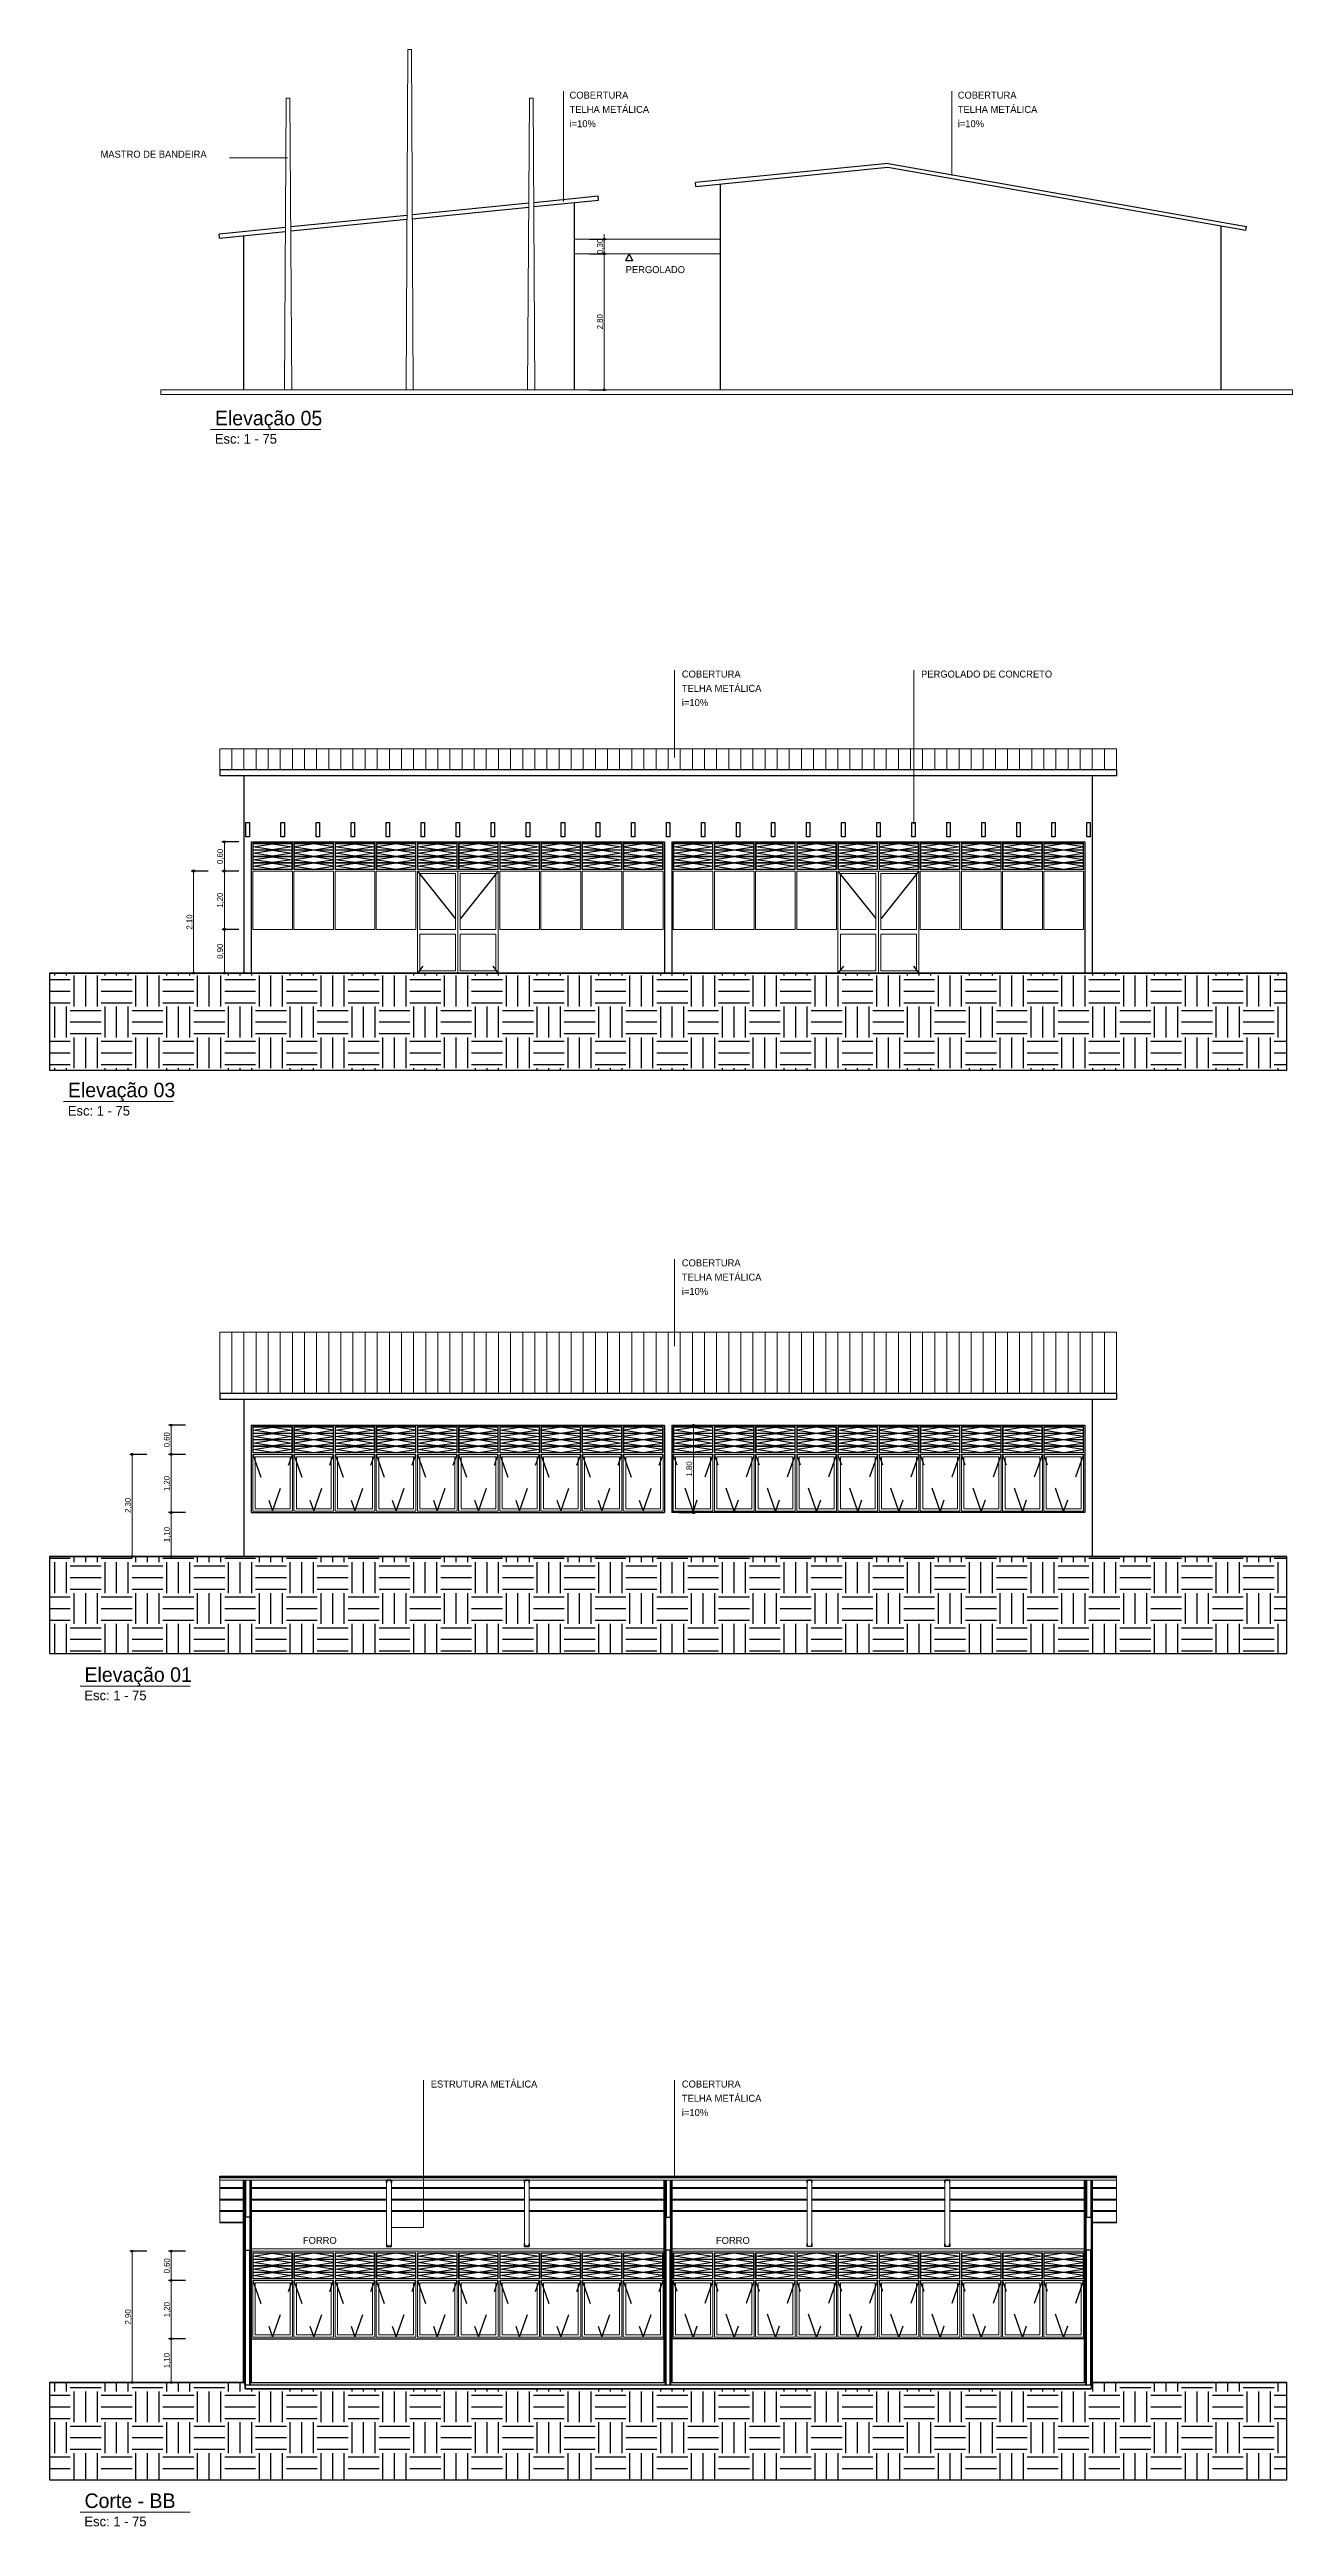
# Model space of a CAD drawing. Header units: millimetres. Extents: x 3006 to 6000, y 1661 to 3774.
# Drawn here: x 4152.5 to 4178, y 1763.8 to 1814.8 of the extents above; entities that cross this region are included whole.
import ezdxf

# ---------------------------------------------------------------- set-up
doc = ezdxf.new("R2010")
doc.units = ezdxf.units.MM
doc.header["$LTSCALE"] = 10
doc.linetypes.add('TT3', pattern=[0.25, 0.125, -0.125])
doc.linetypes.add('TT4', pattern=[0.1, 0.05, -0.05])
for name, color, linetype, lineweight in [('.10', 200, 'Continuous', 9), ('.10 ultra fina', 240, 'Continuous', 5), ('.15', 150, 'Continuous', 15), ('.25', 70, 'Continuous', 25), ('.30', 50, 'Continuous', 30), ('.40', 20, 'Continuous', 40), ('.40 Interno parede', 27, 'Continuous', 40), ('COTAS', 230, 'Continuous', 15)]:
    doc.layers.add(name, color=color, linetype=linetype, lineweight=lineweight)
for name, color, linetype in [('.20 hachura', 185, 'Continuous'), ('ARQ-SMB', 9, 'Continuous'), ('Escrita', 34, 'Continuous')]:
    doc.layers.add(name, color=color, linetype=linetype)
doc.layers.add('Verde', color=7, linetype='Continuous', true_color=0x136734)
doc.styles.add('Texto Wilian', font='himalaya.ttf')
doc.dimstyles.new('Cota 1-75 Exter WMJ', dxfattribs={"dimtxt": 0.12, "dimasz": 0.05, "dimexe": 0.05, "dimexo": 0.1, "dimgap": 0.002, "dimtad": 1, "dimzin": 1, "dimtxsty": 'Texto Wilian', "dimblk": 'BOXFILLED', "dimcen": 2.5, "dimclrd": 230, "dimclre": 230, "dimclrt": 104, "dimazin": 0, "dimtfac": 1, "dimtix": 1, "dimtmove": 0, "dimatfit": 3, "dimfxl": 0.3, "dimfxlon": 1, "dimlwd": 20, "dimarcsym": 1})

msp = doc.modelspace()

# ---------------------------------------------------------------- texts
at = {"layer": 'Escrita', "style": 'Texto Wilian'}
for s, p in [('TELHA METÁLICA', (4163.17, 1813.45)), ('COBERTURA', (4163.17, 1813.744)), ('TELHA METÁLICA', (4171.156, 1813.45)), ('COBERTURA', (4171.156, 1813.744)), ('i=10%%%', (4163.17, 1813.156)), ('i=10%%%', (4171.156, 1813.156)), ('MASTRO DE BANDEIRA', (4153.522, 1812.528)), ('PERGOLADO', (4164.325, 1810.154)), ('COBERTURA', (4165.48, 1801.834)), ('PERGOLADO DE CONCRETO', (4170.402, 1801.834)), ('TELHA METÁLICA', (4165.48, 1801.54)), ('i=10%%%', (4165.48, 1801.246)), ('TELHA METÁLICA', (4165.48, 1789.427)), ('COBERTURA', (4165.48, 1789.721)), ('i=10%%%', (4165.48, 1789.134)), ('ESTRUTURA METÁLICA', (4160.315, 1772.828)), ('COBERTURA', (4165.48, 1772.828)), ('TELHA METÁLICA', (4165.48, 1772.534)), ('i=10%%%', (4165.48, 1772.241)), ('FORRO', (4157.685, 1769.61)), ('FORRO', (4166.182, 1769.61))]:
    msp.add_text(s, height=0.144, dxfattribs=at).set_placement(p)
at = {"layer": 'Escrita', "attachment_point": 1, "style": 'Texto Wilian'}
for s, insert, char_height, width in [('{\\C50;Elevação 05 }', (4155.875, 1807.322), 0.3, 7.44131), ('{\\C50;Esc: 1 - 75}', (4155.873, 1806.845), 0.2, 3.14298), ('{\\C50;Elevação 03 }', (4152.851, 1793.499), 0.3, 7.44131), ('{\\C50;Esc: 1 - 75}', (4152.849, 1793.022), 0.2, 3.14298), ('{\\C50;Elevação 01}', (4153.192, 1781.472), 0.3, 7.44131), ('{\\C50;Esc: 1 - 75}', (4153.19, 1780.995), 0.2, 3.14298), ('{\\C50;Corte - BB}', (4153.192, 1764.478), 0.3, 7.44131), ('{\\C50;Esc: 1 - 75}', (4153.19, 1764.001), 0.2, 3.14298)]:
    msp.add_mtext(s, dxfattribs=dict(at, insert=insert, char_height=char_height, width=width))

# ---------------------------------------------------------------- blocks, each defined once
blk = doc.blocks.new('_BoxFilled')
at = {"color": 0, "linetype": 'ByBlock', "lineweight": -2}
blk.add_line((-0.5, 0), (-1, 0), dxfattribs=at)
at = {"color": 0, "linetype": 'ByBlock'}
blk.add_solid([(-0.5, 0.5), (0.5, 0.5), (-0.5, -0.5), (0.5, -0.5)], dxfattribs=at)
blk = doc.blocks.new('*D551')
at = {"layer": 'COTAS', "color": 230, "lineweight": -2, "transparency": 16777216}
for p, q in [((4155.273, 1769.46), (4154.923, 1769.46)), ((4155.273, 1768.86), (4154.923, 1768.86))]:
    blk.add_line(p, q, dxfattribs=at)
at = {"layer": 'COTAS', "color": 230, "linetype": 'Continuous', "lineweight": 20, "transparency": 16777216}
blk.add_line((4154.973, 1768.91), (4154.973, 1769.41), dxfattribs=at)
at = {"layer": 'Defpoints', "color": 0, "transparency": 16777216}
for p in [(4154.973, 1769.46), (4156.473, 1769.46), (4156.473, 1768.86)]:
    blk.add_point(p, dxfattribs=at)
at = {"layer": 'COTAS', "color": 230, "lineweight": 20, "transparency": 16777216, "xscale": 0.05, "yscale": 0.05, "zscale": 0.05}
for p, rotation in [((4154.973, 1769.46), 90), ((4154.973, 1768.86), 270)]:
    blk.add_blockref('_BoxFilled', p, dxfattribs=dict(at, rotation=rotation))
at = {"layer": 'COTAS', "color": 104, "transparency": 16777216, "insert": (4154.896, 1769.16), "char_height": 0.12, "attachment_point": 5, "rotation": 90, "style": 'Texto Wilian'}
blk.add_mtext('0,60', dxfattribs=at)
blk = doc.blocks.new('*D552')
at = {"layer": 'COTAS', "color": 230, "lineweight": -2, "transparency": 16777216}
for p, q in [((4154.473, 1769.46), (4154.123, 1769.46)), ((4154.473, 1766.76), (4154.123, 1766.76))]:
    blk.add_line(p, q, dxfattribs=at)
at = {"layer": 'COTAS', "color": 230, "linetype": 'Continuous', "lineweight": 20, "transparency": 16777216}
blk.add_line((4154.173, 1766.81), (4154.173, 1769.41), dxfattribs=at)
at = {"layer": 'Defpoints', "color": 0, "transparency": 16777216}
for p in [(4154.173, 1769.46), (4154.773, 1769.46), (4154.773, 1766.76)]:
    blk.add_point(p, dxfattribs=at)
at = {"layer": 'COTAS', "color": 230, "lineweight": 20, "transparency": 16777216, "xscale": 0.05, "yscale": 0.05, "zscale": 0.05}
for p, rotation in [((4154.173, 1769.46), 90), ((4154.173, 1766.76), 270)]:
    blk.add_blockref('_BoxFilled', p, dxfattribs=dict(at, rotation=rotation))
at = {"layer": 'COTAS', "color": 104, "transparency": 16777216, "insert": (4154.096, 1768.11), "char_height": 0.12, "attachment_point": 5, "rotation": 90, "style": 'Texto Wilian'}
blk.add_mtext('2,90', dxfattribs=at)
blk = doc.blocks.new('*D556')
at = {"layer": 'COTAS', "color": 230, "lineweight": -2, "transparency": 16777216}
for p, q in [((4156.369, 1797.854), (4156.019, 1797.854)), ((4156.369, 1796.654), (4156.019, 1796.654))]:
    blk.add_line(p, q, dxfattribs=at)
at = {"layer": 'COTAS', "color": 230, "linetype": 'Continuous', "lineweight": 20, "transparency": 16777216}
blk.add_line((4156.069, 1796.704), (4156.069, 1797.804), dxfattribs=at)
at = {"layer": 'Defpoints', "color": 0, "transparency": 16777216}
for p in [(4156.069, 1797.854), (4157.569, 1797.854), (4157.569, 1796.654)]:
    blk.add_point(p, dxfattribs=at)
at = {"layer": 'COTAS', "color": 230, "lineweight": 20, "transparency": 16777216, "xscale": 0.05, "yscale": 0.05, "zscale": 0.05}
for p, rotation in [((4156.069, 1797.854), 90), ((4156.069, 1796.654), 270)]:
    blk.add_blockref('_BoxFilled', p, dxfattribs=dict(at, rotation=rotation))
at = {"layer": 'COTAS', "color": 104, "transparency": 16777216, "insert": (4155.992, 1797.254), "char_height": 0.12, "attachment_point": 5, "rotation": 90, "style": 'Texto Wilian'}
blk.add_mtext('1,20', dxfattribs=at)
blk = doc.blocks.new('*D557')
at = {"layer": 'COTAS', "color": 230, "lineweight": -2, "transparency": 16777216}
for p, q in [((4156.369, 1798.454), (4156.019, 1798.454)), ((4156.369, 1797.854), (4156.019, 1797.854))]:
    blk.add_line(p, q, dxfattribs=at)
at = {"layer": 'COTAS', "color": 230, "linetype": 'Continuous', "lineweight": 20, "transparency": 16777216}
blk.add_line((4156.069, 1797.904), (4156.069, 1798.404), dxfattribs=at)
at = {"layer": 'Defpoints', "color": 0, "transparency": 16777216}
for p in [(4156.069, 1798.454), (4157.569, 1798.454), (4157.569, 1797.854)]:
    blk.add_point(p, dxfattribs=at)
at = {"layer": 'COTAS', "color": 230, "lineweight": 20, "transparency": 16777216, "xscale": 0.05, "yscale": 0.05, "zscale": 0.05}
for p, rotation in [((4156.069, 1798.454), 90), ((4156.069, 1797.854), 270)]:
    blk.add_blockref('_BoxFilled', p, dxfattribs=dict(at, rotation=rotation))
at = {"layer": 'COTAS', "color": 104, "transparency": 16777216, "insert": (4155.992, 1798.154), "char_height": 0.12, "attachment_point": 5, "rotation": 90, "style": 'Texto Wilian'}
blk.add_mtext('0,60', dxfattribs=at)
blk = doc.blocks.new('*D560')
at = {"layer": 'COTAS', "color": 230, "lineweight": -2, "transparency": 16777216}
for p, q in [((4155.273, 1785.854), (4154.923, 1785.854)), ((4155.273, 1784.654), (4154.923, 1784.654))]:
    blk.add_line(p, q, dxfattribs=at)
at = {"layer": 'COTAS', "color": 230, "linetype": 'Continuous', "lineweight": 20, "transparency": 16777216}
blk.add_line((4154.973, 1784.704), (4154.973, 1785.804), dxfattribs=at)
at = {"layer": 'Defpoints', "color": 0, "transparency": 16777216}
for p in [(4154.973, 1785.854), (4156.473, 1785.854), (4156.473, 1784.654)]:
    blk.add_point(p, dxfattribs=at)
at = {"layer": 'COTAS', "color": 230, "lineweight": 20, "transparency": 16777216, "xscale": 0.05, "yscale": 0.05, "zscale": 0.05}
for p, rotation in [((4154.973, 1785.854), 90), ((4154.973, 1784.654), 270)]:
    blk.add_blockref('_BoxFilled', p, dxfattribs=dict(at, rotation=rotation))
at = {"layer": 'COTAS', "color": 104, "transparency": 16777216, "insert": (4154.896, 1785.254), "char_height": 0.12, "attachment_point": 5, "rotation": 90, "style": 'Texto Wilian'}
blk.add_mtext('1,20', dxfattribs=at)
blk = doc.blocks.new('*D561')
at = {"layer": 'COTAS', "color": 230, "lineweight": -2, "transparency": 16777216}
for p, q in [((4155.273, 1786.454), (4154.923, 1786.454)), ((4155.273, 1785.854), (4154.923, 1785.854))]:
    blk.add_line(p, q, dxfattribs=at)
at = {"layer": 'COTAS', "color": 230, "linetype": 'Continuous', "lineweight": 20, "transparency": 16777216}
blk.add_line((4154.973, 1785.904), (4154.973, 1786.404), dxfattribs=at)
at = {"layer": 'Defpoints', "color": 0, "transparency": 16777216}
for p in [(4154.973, 1786.454), (4156.473, 1786.454), (4156.473, 1785.854)]:
    blk.add_point(p, dxfattribs=at)
at = {"layer": 'COTAS', "color": 230, "lineweight": 20, "transparency": 16777216, "xscale": 0.05, "yscale": 0.05, "zscale": 0.05}
for p, rotation in [((4154.973, 1786.454), 90), ((4154.973, 1785.854), 270)]:
    blk.add_blockref('_BoxFilled', p, dxfattribs=dict(at, rotation=rotation))
at = {"layer": 'COTAS', "color": 104, "transparency": 16777216, "insert": (4154.896, 1786.154), "char_height": 0.12, "attachment_point": 5, "rotation": 90, "style": 'Texto Wilian'}
blk.add_mtext('0,60', dxfattribs=at)
blk = doc.blocks.new('*D577')
at = {"layer": 'COTAS', "color": 230, "lineweight": -2, "transparency": 16777216}
for p, q in [((4163.583, 1810.854), (4163.933, 1810.854)), ((4163.583, 1810.554), (4163.933, 1810.554))]:
    blk.add_line(p, q, dxfattribs=at)
at = {"layer": 'COTAS', "color": 230, "linetype": 'Continuous', "lineweight": 20, "transparency": 16777216}
for p, q in [((4163.883, 1810.904), (4163.883, 1810.954)), ((4163.883, 1810.554), (4163.883, 1810.854)), ((4163.883, 1810.504), (4163.883, 1810.454))]:
    blk.add_line(p, q, dxfattribs=at)
at = {"layer": 'Defpoints', "color": 0, "transparency": 16777216}
for p in [(4163.273, 1810.854), (4163.273, 1810.554), (4163.883, 1810.854)]:
    blk.add_point(p, dxfattribs=at)
at = {"layer": 'COTAS', "color": 230, "lineweight": 20, "transparency": 16777216, "xscale": 0.05, "yscale": 0.05, "zscale": 0.05}
for p, rotation in [((4163.883, 1810.854), 270), ((4163.883, 1810.554), 90)]:
    blk.add_blockref('_BoxFilled', p, dxfattribs=dict(at, rotation=rotation))
at = {"layer": 'COTAS', "color": 104, "transparency": 16777216, "insert": (4163.806, 1810.704), "char_height": 0.12, "attachment_point": 5, "rotation": 90, "style": 'Texto Wilian'}
blk.add_mtext('0,30', dxfattribs=at)
blk = doc.blocks.new('*D578')
at = {"layer": 'COTAS', "color": 230, "lineweight": -2, "transparency": 16777216}
for p, q in [((4163.583, 1810.554), (4163.933, 1810.554)), ((4163.583, 1807.754), (4163.933, 1807.754))]:
    blk.add_line(p, q, dxfattribs=at)
at = {"layer": 'COTAS', "color": 230, "linetype": 'Continuous', "lineweight": 20, "transparency": 16777216}
blk.add_line((4163.883, 1810.504), (4163.883, 1807.804), dxfattribs=at)
at = {"layer": 'Defpoints', "color": 0, "transparency": 16777216}
for p in [(4163.273, 1810.554), (4163.273, 1807.754), (4163.883, 1807.754)]:
    blk.add_point(p, dxfattribs=at)
at = {"layer": 'COTAS', "color": 230, "lineweight": 20, "transparency": 16777216, "xscale": 0.05, "yscale": 0.05, "zscale": 0.05}
for p, rotation in [((4163.883, 1810.554), 90), ((4163.883, 1807.754), 270)]:
    blk.add_blockref('_BoxFilled', p, dxfattribs=dict(at, rotation=rotation))
at = {"layer": 'COTAS', "color": 104, "transparency": 16777216, "insert": (4163.806, 1809.154), "char_height": 0.12, "attachment_point": 5, "rotation": 90, "style": 'Texto Wilian'}
blk.add_mtext('2,80', dxfattribs=at)
blk = doc.blocks.new('*D565')
at = {"layer": 'COTAS', "color": 230, "lineweight": -2, "transparency": 16777216}
for p, q in [((4155.273, 1784.654), (4154.923, 1784.654)), ((4155.273, 1783.754), (4154.923, 1783.754))]:
    blk.add_line(p, q, dxfattribs=at)
at = {"layer": 'COTAS', "color": 230, "linetype": 'Continuous', "lineweight": 20, "transparency": 16777216}
blk.add_line((4154.973, 1783.804), (4154.973, 1784.604), dxfattribs=at)
at = {"layer": 'Defpoints', "color": 0, "transparency": 16777216}
for p in [(4154.973, 1784.654), (4156.473, 1784.654), (4156.473, 1783.754)]:
    blk.add_point(p, dxfattribs=at)
at = {"layer": 'COTAS', "color": 230, "lineweight": 20, "transparency": 16777216, "xscale": 0.05, "yscale": 0.05, "zscale": 0.05}
for p, rotation in [((4154.973, 1784.654), 90), ((4154.973, 1783.754), 270)]:
    blk.add_blockref('_BoxFilled', p, dxfattribs=dict(at, rotation=rotation))
at = {"layer": 'COTAS', "color": 104, "transparency": 16777216, "insert": (4154.896, 1784.204), "char_height": 0.12, "attachment_point": 5, "rotation": 90, "style": 'Texto Wilian'}
blk.add_mtext('1,10', dxfattribs=at)
blk = doc.blocks.new('*D566')
at = {"layer": 'COTAS', "color": 230, "lineweight": -2, "transparency": 16777216}
for p, q in [((4156.369, 1796.654), (4156.019, 1796.654)), ((4156.369, 1795.754), (4156.019, 1795.754))]:
    blk.add_line(p, q, dxfattribs=at)
at = {"layer": 'COTAS', "color": 230, "linetype": 'Continuous', "lineweight": 20, "transparency": 16777216}
blk.add_line((4156.069, 1795.804), (4156.069, 1796.604), dxfattribs=at)
at = {"layer": 'Defpoints', "color": 0, "transparency": 16777216}
for p in [(4156.069, 1796.654), (4157.569, 1796.654), (4157.569, 1795.754)]:
    blk.add_point(p, dxfattribs=at)
at = {"layer": 'COTAS', "color": 230, "lineweight": 20, "transparency": 16777216, "xscale": 0.05, "yscale": 0.05, "zscale": 0.05}
for p, rotation in [((4156.069, 1796.654), 90), ((4156.069, 1795.754), 270)]:
    blk.add_blockref('_BoxFilled', p, dxfattribs=dict(at, rotation=rotation))
at = {"layer": 'COTAS', "color": 104, "transparency": 16777216, "insert": (4155.992, 1796.204), "char_height": 0.12, "attachment_point": 5, "rotation": 90, "style": 'Texto Wilian'}
blk.add_mtext('0,90', dxfattribs=at)
blk = doc.blocks.new('*D567')
at = {"layer": 'COTAS', "color": 230, "lineweight": -2, "transparency": 16777216}
for p, q in [((4154.473, 1785.854), (4154.123, 1785.854)), ((4154.473, 1783.754), (4154.123, 1783.754))]:
    blk.add_line(p, q, dxfattribs=at)
at = {"layer": 'COTAS', "color": 230, "linetype": 'Continuous', "lineweight": 20, "transparency": 16777216}
blk.add_line((4154.173, 1783.804), (4154.173, 1785.804), dxfattribs=at)
at = {"layer": 'Defpoints', "color": 0, "transparency": 16777216}
for p in [(4154.173, 1785.854), (4154.773, 1785.854), (4154.773, 1783.754)]:
    blk.add_point(p, dxfattribs=at)
at = {"layer": 'COTAS', "color": 230, "lineweight": 20, "transparency": 16777216, "xscale": 0.05, "yscale": 0.05, "zscale": 0.05}
for p, rotation in [((4154.173, 1785.854), 90), ((4154.173, 1783.754), 270)]:
    blk.add_blockref('_BoxFilled', p, dxfattribs=dict(at, rotation=rotation))
at = {"layer": 'COTAS', "color": 104, "transparency": 16777216, "insert": (4154.096, 1784.804), "char_height": 0.12, "attachment_point": 5, "rotation": 90, "style": 'Texto Wilian'}
blk.add_mtext('2,30', dxfattribs=at)
blk = doc.blocks.new('*D568')
at = {"layer": 'COTAS', "color": 230, "lineweight": -2, "transparency": 16777216}
for p, q in [((4155.737, 1797.854), (4155.387, 1797.854)), ((4155.737, 1795.754), (4155.387, 1795.754))]:
    blk.add_line(p, q, dxfattribs=at)
at = {"layer": 'COTAS', "color": 230, "linetype": 'Continuous', "lineweight": 20, "transparency": 16777216}
blk.add_line((4155.437, 1795.804), (4155.437, 1797.804), dxfattribs=at)
at = {"layer": 'Defpoints', "color": 0, "transparency": 16777216}
for p in [(4155.437, 1797.854), (4156.037, 1797.854), (4156.037, 1795.754)]:
    blk.add_point(p, dxfattribs=at)
at = {"layer": 'COTAS', "color": 230, "lineweight": 20, "transparency": 16777216, "xscale": 0.05, "yscale": 0.05, "zscale": 0.05}
for p, rotation in [((4155.437, 1797.854), 90), ((4155.437, 1795.754), 270)]:
    blk.add_blockref('_BoxFilled', p, dxfattribs=dict(at, rotation=rotation))
at = {"layer": 'COTAS', "color": 104, "transparency": 16777216, "insert": (4155.361, 1796.804), "char_height": 0.12, "attachment_point": 5, "rotation": 90, "style": 'Texto Wilian'}
blk.add_mtext('2,10', dxfattribs=at)
blk = doc.blocks.new('*D569')
at = {"layer": 'COTAS', "color": 230, "lineweight": -2, "transparency": 16777216}
for p, q in [((4155.273, 1768.86), (4154.923, 1768.86)), ((4155.273, 1767.66), (4154.923, 1767.66))]:
    blk.add_line(p, q, dxfattribs=at)
at = {"layer": 'COTAS', "color": 230, "linetype": 'Continuous', "lineweight": 20, "transparency": 16777216}
blk.add_line((4154.973, 1767.71), (4154.973, 1768.81), dxfattribs=at)
at = {"layer": 'Defpoints', "color": 0, "transparency": 16777216}
for p in [(4154.973, 1768.86), (4156.473, 1768.86), (4156.473, 1767.66)]:
    blk.add_point(p, dxfattribs=at)
at = {"layer": 'COTAS', "color": 230, "lineweight": 20, "transparency": 16777216, "xscale": 0.05, "yscale": 0.05, "zscale": 0.05}
for p, rotation in [((4154.973, 1768.86), 90), ((4154.973, 1767.66), 270)]:
    blk.add_blockref('_BoxFilled', p, dxfattribs=dict(at, rotation=rotation))
at = {"layer": 'COTAS', "color": 104, "transparency": 16777216, "insert": (4154.896, 1768.26), "char_height": 0.12, "attachment_point": 5, "rotation": 90, "style": 'Texto Wilian'}
blk.add_mtext('1,20', dxfattribs=at)
blk = doc.blocks.new('*D570')
at = {"layer": 'COTAS', "color": 230, "lineweight": -2, "transparency": 16777216}
for p, q in [((4155.273, 1767.66), (4154.923, 1767.66)), ((4155.273, 1766.76), (4154.923, 1766.76))]:
    blk.add_line(p, q, dxfattribs=at)
at = {"layer": 'COTAS', "color": 230, "linetype": 'Continuous', "lineweight": 20, "transparency": 16777216}
blk.add_line((4154.973, 1766.81), (4154.973, 1767.61), dxfattribs=at)
at = {"layer": 'Defpoints', "color": 0, "transparency": 16777216}
for p in [(4154.973, 1767.66), (4156.473, 1767.66), (4156.473, 1766.76)]:
    blk.add_point(p, dxfattribs=at)
at = {"layer": 'COTAS', "color": 230, "lineweight": 20, "transparency": 16777216, "xscale": 0.05, "yscale": 0.05, "zscale": 0.05}
for p, rotation in [((4154.973, 1767.66), 90), ((4154.973, 1766.76), 270)]:
    blk.add_blockref('_BoxFilled', p, dxfattribs=dict(at, rotation=rotation))
at = {"layer": 'COTAS', "color": 104, "transparency": 16777216, "insert": (4154.896, 1767.21), "char_height": 0.12, "attachment_point": 5, "rotation": 90, "style": 'Texto Wilian'}
blk.add_mtext('1,10', dxfattribs=at)
blk = doc.blocks.new('*D899')
at = {"layer": 'COTAS', "color": 230, "lineweight": -2, "ltscale": 10, "transparency": 16777216}
for p, q in [((4165.419, 1786.454), (4165.769, 1786.454)), ((4165.419, 1784.654), (4165.769, 1784.654))]:
    blk.add_line(p, q, dxfattribs=at)
at = {"layer": 'COTAS', "color": 230, "linetype": 'Continuous', "lineweight": 20, "ltscale": 10, "transparency": 16777216}
blk.add_line((4165.719, 1786.404), (4165.719, 1784.704), dxfattribs=at)
at = {"layer": 'Defpoints', "color": 0, "ltscale": 10, "transparency": 16777216}
for p in [(4165.273, 1786.454), (4165.273, 1784.654), (4165.719, 1784.654)]:
    blk.add_point(p, dxfattribs=at)
at = {"layer": 'COTAS', "color": 230, "lineweight": 20, "ltscale": 10, "transparency": 16777216, "xscale": 0.05, "yscale": 0.05, "zscale": 0.05}
for p, rotation in [((4165.719, 1786.454), 90), ((4165.719, 1784.654), 270)]:
    blk.add_blockref('_BoxFilled', p, dxfattribs=dict(at, rotation=rotation))
at = {"layer": 'COTAS', "color": 104, "ltscale": 10, "transparency": 16777216, "insert": (4165.642, 1785.554), "char_height": 0.12, "attachment_point": 5, "rotation": 90, "style": 'Texto Wilian'}
blk.add_mtext('1,80', dxfattribs=at)

# ---------------------------------------------------------------- dimensions: what is measured, and where the dimension line sits
at = {"layer": 'COTAS'}
for base, p1, p2, picture, middle in [((4163.883, 1810.854), (4163.273, 1810.554), (4163.273, 1810.854), '*D577', (4163.806, 1810.704)), ((4163.883, 1807.754), (4163.273, 1810.554), (4163.273, 1807.754), '*D578', (4163.806, 1809.154)), ((4156.069, 1798.454), (4157.569, 1797.854), (4157.569, 1798.454), '*D557', (4155.992, 1798.154)), ((4155.437, 1797.854), (4156.037, 1795.754), (4156.037, 1797.854), '*D568', (4155.361, 1796.804)), ((4156.069, 1797.854), (4157.569, 1796.654), (4157.569, 1797.854), '*D556', (4155.992, 1797.254)), ((4156.069, 1796.654), (4157.569, 1795.754), (4157.569, 1796.654), '*D566', (4155.992, 1796.204)), ((4154.973, 1786.454), (4156.473, 1785.854), (4156.473, 1786.454), '*D561', (4154.896, 1786.154)), ((4154.973, 1785.854), (4156.473, 1784.654), (4156.473, 1785.854), '*D560', (4154.896, 1785.254)), ((4154.973, 1769.46), (4156.473, 1768.86), (4156.473, 1769.46), '*D551', (4154.896, 1769.16)), ((4154.973, 1768.86), (4156.473, 1767.66), (4156.473, 1768.86), '*D569', (4154.896, 1768.26))]:
    dim = msp.add_linear_dim(base=base, p1=p1, p2=p2, angle=90, dimstyle='Cota 1-75 Exter WMJ', override={"dimtmove": 1}, dxfattribs=at)
    dim.commit()
    dim.dimension.update_dxf_attribs({"geometry": picture, "text_midpoint": middle})
at = {"layer": 'COTAS', "ltscale": 10}
dim = msp.add_linear_dim(base=(4165.719, 1784.654), p1=(4165.273, 1786.454), p2=(4165.273, 1784.654), angle=90, dimstyle='Cota 1-75 Exter WMJ', dxfattribs=at)
dim.commit()
dim.dimension.update_dxf_attribs({"geometry": '*D899', "text_midpoint": (4165.642, 1785.554)})
at = {"layer": 'COTAS'}
for base, p1, p2, text, picture, middle in [((4154.173, 1785.854), (4154.773, 1783.754), (4154.773, 1785.854), '2,30', '*D567', (4154.096, 1784.804)), ((4154.973, 1784.654), (4156.473, 1783.754), (4156.473, 1784.654), '1,10', '*D565', (4154.896, 1784.204)), ((4154.173, 1769.46), (4154.773, 1766.76), (4154.773, 1769.46), '2,90', '*D552', (4154.096, 1768.11)), ((4154.973, 1767.66), (4156.473, 1766.76), (4156.473, 1767.66), '1,10', '*D570', (4154.896, 1767.21))]:
    dim = msp.add_linear_dim(base=base, p1=p1, p2=p2, angle=90, text=text, dimstyle='Cota 1-75 Exter WMJ', override={"dimtmove": 1}, dxfattribs=at)
    dim.commit()
    dim.dimension.update_dxf_attribs({"geometry": picture, "text_midpoint": middle})

# ---------------------------------------------------------------- hatches: boundary and pattern name
at = {"layer": '.20 hachura', "true_color": 0xc2a3a3}
h = msp.add_hatch(dxfattribs=at)
h.set_pattern_fill('EARTH', color=253, scale=0.1)
h.paths.add_polyline_path([(4152.473, 1795.754), (4152.473, 1793.754), (4177.923, 1793.754), (4177.923, 1795.754)])
h = msp.add_hatch(dxfattribs=at)
h.set_pattern_fill('EARTH', color=253, scale=0.1)
h.paths.add_polyline_path([(4177.923, 1781.754), (4177.923, 1783.754), (4152.473, 1783.754), (4152.473, 1781.754)])
h = msp.add_hatch(dxfattribs=at)
h.set_pattern_fill('EARTH', color=253, scale=0.1)
h.set_pattern_definition([(0, (0, -4.9938), (0.635, 0.635), [0.635, -0.635]), (0, (0, -4.7557), (0.635, 0.635), [0.635, -0.635]), (0, (0, -4.51756), (0.635, 0.635), [0.635, -0.635]), (90, (0.0794, -4.4382), (-0.635, 0.635), [0.635, -0.635]), (90, (0.3175, -4.4382), (-0.635, 0.635), [0.635, -0.635]), (90, (0.5556, -4.4382), (-0.635, 0.635), [0.635, -0.635])])
h.paths.add_polyline_path([(4156.498, 1766.63), (4156.498, 1766.76), (4152.473, 1766.76), (4152.473, 1764.76), (4177.923, 1764.76), (4177.923, 1766.76), (4173.898, 1766.76), (4173.898, 1766.71), (4173.898, 1766.63)])

# ---------------------------------------------------------------- linework, layer by layer
at = {"layer": '.10', "color": 200, "lineweight": 9}
for p, q in [((4156.653, 1797.884), (4156.653, 1798.424)), ((4156.653, 1798.424), (4157.47, 1798.424)), ((4156.663, 1798.291), (4156.663, 1798.414)), ((4156.663, 1798.414), (4157.46, 1798.414)), ((4156.663, 1798.291), (4157.46, 1798.291)), ((4156.663, 1798.159), (4156.663, 1798.281)), ((4156.663, 1798.281), (4157.46, 1798.281)), ((4157.46, 1798.414), (4157.46, 1798.291)), ((4157.46, 1798.281), (4157.46, 1798.159)), ((4157.47, 1798.424), (4157.47, 1797.884)), ((4158.317, 1798.424), (4157.5, 1798.424)), ((4157.5, 1798.424), (4157.5, 1797.884)), ((4158.307, 1798.414), (4157.51, 1798.414)), ((4157.51, 1798.414), (4157.51, 1798.291)), ((4158.307, 1798.291), (4157.51, 1798.291)), ((4157.51, 1798.281), (4157.51, 1798.159)), ((4158.307, 1798.281), (4157.51, 1798.281)), ((4158.307, 1798.291), (4158.307, 1798.414)), ((4158.307, 1798.159), (4158.307, 1798.281)), ((4158.317, 1797.884), (4158.317, 1798.424)), ((4158.347, 1797.884), (4158.347, 1798.424)), ((4158.347, 1798.424), (4159.164, 1798.424)), ((4158.357, 1798.291), (4158.357, 1798.414)), ((4158.357, 1798.414), (4159.154, 1798.414)), ((4158.357, 1798.291), (4159.154, 1798.291)), ((4158.357, 1798.159), (4158.357, 1798.281)), ((4158.357, 1798.281), (4159.154, 1798.281)), ((4159.154, 1798.414), (4159.154, 1798.291)), ((4159.154, 1798.281), (4159.154, 1798.159)), ((4159.164, 1798.424), (4159.164, 1797.884)), ((4160.011, 1798.424), (4159.194, 1798.424)), ((4159.194, 1798.424), (4159.194, 1797.884)), ((4160.001, 1798.414), (4159.204, 1798.414)), ((4159.204, 1798.414), (4159.204, 1798.291)), ((4160.001, 1798.291), (4159.204, 1798.291)), ((4159.204, 1798.281), (4159.204, 1798.159)), ((4160.001, 1798.281), (4159.204, 1798.281)), ((4160.001, 1798.291), (4160.001, 1798.414)), ((4160.001, 1798.159), (4160.001, 1798.281)), ((4160.011, 1797.884), (4160.011, 1798.424)), ((4160.041, 1797.884), (4160.041, 1798.424)), ((4160.041, 1798.424), (4160.858, 1798.424)), ((4160.051, 1798.291), (4160.051, 1798.414)), ((4160.051, 1798.414), (4160.848, 1798.414)), ((4160.051, 1798.291), (4160.848, 1798.291)), ((4160.051, 1798.159), (4160.051, 1798.281)), ((4160.051, 1798.281), (4160.848, 1798.281)), ((4160.848, 1798.414), (4160.848, 1798.291)), ((4160.848, 1798.281), (4160.848, 1798.159)), ((4160.858, 1798.424), (4160.858, 1797.884)), ((4161.705, 1798.424), (4160.888, 1798.424)), ((4160.888, 1798.424), (4160.888, 1797.884)), ((4161.695, 1798.414), (4160.898, 1798.414)), ((4160.898, 1798.414), (4160.898, 1798.291)), ((4161.695, 1798.291), (4160.898, 1798.291)), ((4160.898, 1798.281), (4160.898, 1798.159)), ((4161.695, 1798.281), (4160.898, 1798.281)), ((4161.695, 1798.291), (4161.695, 1798.414)), ((4161.695, 1798.159), (4161.695, 1798.281)), ((4161.705, 1797.884), (4161.705, 1798.424)), ((4161.735, 1797.884), (4161.735, 1798.424)), ((4161.735, 1798.424), (4162.552, 1798.424)), ((4161.745, 1798.291), (4161.745, 1798.414)), ((4161.745, 1798.414), (4162.542, 1798.414)), ((4161.745, 1798.291), (4162.542, 1798.291)), ((4161.745, 1798.159), (4161.745, 1798.281)), ((4161.745, 1798.281), (4162.542, 1798.281)), ((4162.542, 1798.414), (4162.542, 1798.291)), ((4162.542, 1798.281), (4162.542, 1798.159)), ((4162.552, 1798.424), (4162.552, 1797.884)), ((4163.399, 1798.424), (4162.582, 1798.424)), ((4162.582, 1798.424), (4162.582, 1797.884)), ((4163.389, 1798.414), (4162.592, 1798.414)), ((4162.592, 1798.414), (4162.592, 1798.291)), ((4163.389, 1798.291), (4162.592, 1798.291)), ((4162.592, 1798.281), (4162.592, 1798.159)), ((4163.389, 1798.281), (4162.592, 1798.281)), ((4163.389, 1798.291), (4163.389, 1798.414)), ((4163.389, 1798.159), (4163.389, 1798.281)), ((4163.399, 1797.884), (4163.399, 1798.424)), ((4163.429, 1797.884), (4163.429, 1798.424)), ((4163.429, 1798.424), (4164.246, 1798.424)), ((4163.439, 1798.291), (4163.439, 1798.414)), ((4163.439, 1798.414), (4164.236, 1798.414)), ((4163.439, 1798.291), (4164.236, 1798.291)), ((4163.439, 1798.159), (4163.439, 1798.281)), ((4163.439, 1798.281), (4164.236, 1798.281)), ((4164.236, 1798.414), (4164.236, 1798.291)), ((4164.236, 1798.281), (4164.236, 1798.159)), ((4164.246, 1798.424), (4164.246, 1797.884)), ((4165.093, 1798.424), (4164.276, 1798.424)), ((4164.276, 1798.424), (4164.276, 1797.884)), ((4165.083, 1798.414), (4164.286, 1798.414)), ((4164.286, 1798.414), (4164.286, 1798.291)), ((4165.083, 1798.291), (4164.286, 1798.291)), ((4164.286, 1798.281), (4164.286, 1798.159)), ((4165.083, 1798.281), (4164.286, 1798.281)), ((4165.083, 1798.291), (4165.083, 1798.414)), ((4165.083, 1798.159), (4165.083, 1798.281)), ((4165.093, 1797.884), (4165.093, 1798.424)), ((4165.303, 1797.884), (4165.303, 1798.424)), ((4165.303, 1798.424), (4166.12, 1798.424)), ((4165.313, 1798.291), (4165.313, 1798.414)), ((4165.313, 1798.414), (4166.11, 1798.414)), ((4165.313, 1798.291), (4166.11, 1798.291)), ((4165.313, 1798.159), (4165.313, 1798.281)), ((4165.313, 1798.281), (4166.11, 1798.281)), ((4166.11, 1798.414), (4166.11, 1798.291)), ((4166.11, 1798.281), (4166.11, 1798.159)), ((4166.12, 1798.424), (4166.12, 1797.884)), ((4166.967, 1798.424), (4166.15, 1798.424)), ((4166.15, 1798.424), (4166.15, 1797.884)), ((4166.957, 1798.414), (4166.16, 1798.414)), ((4166.16, 1798.414), (4166.16, 1798.291)), ((4166.957, 1798.291), (4166.16, 1798.291)), ((4166.16, 1798.281), (4166.16, 1798.159)), ((4166.957, 1798.281), (4166.16, 1798.281)), ((4166.957, 1798.291), (4166.957, 1798.414)), ((4166.957, 1798.159), (4166.957, 1798.281)), ((4166.967, 1797.884), (4166.967, 1798.424)), ((4166.997, 1797.884), (4166.997, 1798.424)), ((4166.997, 1798.424), (4167.814, 1798.424)), ((4167.007, 1798.291), (4167.007, 1798.414)), ((4167.007, 1798.414), (4167.804, 1798.414)), ((4167.007, 1798.291), (4167.804, 1798.291)), ((4167.007, 1798.159), (4167.007, 1798.281)), ((4167.007, 1798.281), (4167.804, 1798.281)), ((4167.804, 1798.414), (4167.804, 1798.291)), ((4167.804, 1798.281), (4167.804, 1798.159)), ((4167.814, 1798.424), (4167.814, 1797.884)), ((4168.661, 1798.424), (4167.844, 1798.424)), ((4167.844, 1798.424), (4167.844, 1797.884)), ((4168.651, 1798.414), (4167.854, 1798.414)), ((4167.854, 1798.414), (4167.854, 1798.291)), ((4168.651, 1798.291), (4167.854, 1798.291)), ((4167.854, 1798.281), (4167.854, 1798.159)), ((4168.651, 1798.281), (4167.854, 1798.281)), ((4168.651, 1798.291), (4168.651, 1798.414)), ((4168.651, 1798.159), (4168.651, 1798.281)), ((4168.661, 1797.884), (4168.661, 1798.424)), ((4168.691, 1797.884), (4168.691, 1798.424)), ((4168.691, 1798.424), (4169.508, 1798.424)), ((4168.701, 1798.291), (4168.701, 1798.414)), ((4168.701, 1798.414), (4169.498, 1798.414)), ((4168.701, 1798.291), (4169.498, 1798.291)), ((4168.701, 1798.159), (4168.701, 1798.281)), ((4168.701, 1798.281), (4169.498, 1798.281)), ((4169.498, 1798.414), (4169.498, 1798.291)), ((4169.498, 1798.281), (4169.498, 1798.159)), ((4169.508, 1798.424), (4169.508, 1797.884)), ((4170.355, 1798.424), (4169.538, 1798.424)), ((4169.538, 1798.424), (4169.538, 1797.884)), ((4170.345, 1798.414), (4169.548, 1798.414)), ((4169.548, 1798.414), (4169.548, 1798.291)), ((4170.345, 1798.291), (4169.548, 1798.291)), ((4169.548, 1798.281), (4169.548, 1798.159)), ((4170.345, 1798.281), (4169.548, 1798.281)), ((4170.345, 1798.291), (4170.345, 1798.414)), ((4170.345, 1798.159), (4170.345, 1798.281)), ((4170.355, 1797.884), (4170.355, 1798.424)), ((4170.385, 1797.884), (4170.385, 1798.424)), ((4170.385, 1798.424), (4171.202, 1798.424)), ((4170.395, 1798.291), (4170.395, 1798.414)), ((4170.395, 1798.414), (4171.192, 1798.414)), ((4170.395, 1798.291), (4171.192, 1798.291)), ((4170.395, 1798.159), (4170.395, 1798.281)), ((4170.395, 1798.281), (4171.192, 1798.281)), ((4171.192, 1798.414), (4171.192, 1798.291)), ((4171.192, 1798.281), (4171.192, 1798.159)), ((4171.202, 1798.424), (4171.202, 1797.884)), ((4172.049, 1798.424), (4171.232, 1798.424)), ((4171.232, 1798.424), (4171.232, 1797.884)), ((4172.039, 1798.414), (4171.242, 1798.414)), ((4171.242, 1798.414), (4171.242, 1798.291)), ((4172.039, 1798.291), (4171.242, 1798.291)), ((4171.242, 1798.281), (4171.242, 1798.159)), ((4172.039, 1798.281), (4171.242, 1798.281)), ((4172.039, 1798.291), (4172.039, 1798.414)), ((4172.039, 1798.159), (4172.039, 1798.281)), ((4172.049, 1797.884), (4172.049, 1798.424)), ((4172.079, 1797.884), (4172.079, 1798.424)), ((4172.079, 1798.424), (4172.896, 1798.424)), ((4172.089, 1798.291), (4172.089, 1798.414)), ((4172.089, 1798.414), (4172.886, 1798.414)), ((4172.089, 1798.291), (4172.886, 1798.291)), ((4172.089, 1798.159), (4172.089, 1798.281)), ((4172.089, 1798.281), (4172.886, 1798.281)), ((4172.886, 1798.414), (4172.886, 1798.291)), ((4172.886, 1798.281), (4172.886, 1798.159)), ((4172.896, 1798.424), (4172.896, 1797.884)), ((4173.743, 1798.424), (4172.926, 1798.424)), ((4172.926, 1798.424), (4172.926, 1797.884)), ((4173.733, 1798.414), (4172.936, 1798.414)), ((4172.936, 1798.414), (4172.936, 1798.291)), ((4173.733, 1798.291), (4172.936, 1798.291)), ((4172.936, 1798.281), (4172.936, 1798.159)), ((4173.733, 1798.281), (4172.936, 1798.281)), ((4173.733, 1798.291), (4173.733, 1798.414)), ((4173.733, 1798.159), (4173.733, 1798.281)), ((4173.743, 1797.884), (4173.743, 1798.424)), ((4156.653, 1797.884), (4157.47, 1797.884)), ((4156.653, 1797.854), (4157.47, 1797.854)), ((4156.653, 1796.654), (4156.653, 1797.854)), ((4156.663, 1798.159), (4157.46, 1798.159)), ((4156.663, 1798.026), (4156.663, 1798.149)), ((4156.663, 1798.149), (4157.46, 1798.149)), ((4156.663, 1798.026), (4157.46, 1798.026)), ((4156.663, 1797.894), (4156.663, 1798.016)), ((4156.663, 1798.016), (4157.46, 1798.016)), ((4156.663, 1797.894), (4157.46, 1797.894)), ((4157.46, 1798.149), (4157.46, 1798.026)), ((4157.46, 1798.016), (4157.46, 1797.894)), ((4157.47, 1797.854), (4157.47, 1796.654)), ((4158.317, 1797.884), (4157.5, 1797.884)), ((4157.5, 1797.854), (4158.317, 1797.854)), ((4157.5, 1797.854), (4157.5, 1796.654)), ((4158.307, 1798.159), (4157.51, 1798.159)), ((4157.51, 1798.149), (4157.51, 1798.026)), ((4158.307, 1798.149), (4157.51, 1798.149)), ((4158.307, 1798.026), (4157.51, 1798.026)), ((4157.51, 1798.016), (4157.51, 1797.894)), ((4158.307, 1798.016), (4157.51, 1798.016)), ((4158.307, 1797.894), (4157.51, 1797.894)), ((4158.307, 1798.026), (4158.307, 1798.149)), ((4158.307, 1797.894), (4158.307, 1798.016)), ((4158.317, 1797.854), (4158.317, 1796.654)), ((4158.347, 1797.884), (4159.164, 1797.884)), ((4158.347, 1797.854), (4159.164, 1797.854)), ((4158.347, 1797.854), (4158.347, 1796.654)), ((4158.357, 1798.159), (4159.154, 1798.159)), ((4158.357, 1798.026), (4158.357, 1798.149)), ((4158.357, 1798.149), (4159.154, 1798.149)), ((4158.357, 1798.026), (4159.154, 1798.026)), ((4158.357, 1797.894), (4158.357, 1798.016)), ((4158.357, 1798.016), (4159.154, 1798.016)), ((4158.357, 1797.894), (4159.154, 1797.894)), ((4159.154, 1798.149), (4159.154, 1798.026)), ((4159.154, 1798.016), (4159.154, 1797.894)), ((4159.164, 1797.854), (4159.164, 1796.654)), ((4160.011, 1797.884), (4159.194, 1797.884)), ((4159.194, 1797.854), (4160.011, 1797.854)), ((4159.194, 1797.854), (4159.194, 1796.654)), ((4160.001, 1798.159), (4159.204, 1798.159)), ((4159.204, 1798.149), (4159.204, 1798.026)), ((4160.001, 1798.149), (4159.204, 1798.149)), ((4160.001, 1798.026), (4159.204, 1798.026)), ((4159.204, 1798.016), (4159.204, 1797.894)), ((4160.001, 1798.016), (4159.204, 1798.016)), ((4160.001, 1797.894), (4159.204, 1797.894)), ((4160.001, 1798.026), (4160.001, 1798.149)), ((4160.001, 1797.894), (4160.001, 1798.016)), ((4160.011, 1797.854), (4160.011, 1796.654)), ((4160.041, 1797.884), (4160.858, 1797.884)), ((4160.041, 1797.854), (4161.705, 1797.854)), ((4160.041, 1797.854), (4160.041, 1795.754)), ((4160.051, 1798.159), (4160.848, 1798.159)), ((4160.051, 1798.026), (4160.051, 1798.149)), ((4160.051, 1798.149), (4160.848, 1798.149)), ((4160.051, 1798.026), (4160.848, 1798.026)), ((4160.051, 1797.894), (4160.051, 1798.016)), ((4160.051, 1798.016), (4160.848, 1798.016)), ((4160.051, 1797.894), (4160.848, 1797.894)), ((4160.091, 1797.804), (4160.823, 1797.804)), ((4160.091, 1797.804), (4160.091, 1796.654)), ((4160.823, 1797.804), (4160.823, 1796.654)), ((4160.848, 1798.149), (4160.848, 1798.026)), ((4160.848, 1798.016), (4160.848, 1797.894)), ((4160.873, 1797.854), (4160.873, 1795.754)), ((4161.705, 1797.884), (4160.888, 1797.884)), ((4161.695, 1798.159), (4160.898, 1798.159)), ((4160.898, 1798.149), (4160.898, 1798.026)), ((4161.695, 1798.149), (4160.898, 1798.149)), ((4161.695, 1798.026), (4160.898, 1798.026)), ((4160.898, 1798.016), (4160.898, 1797.894)), ((4161.695, 1798.016), (4160.898, 1798.016)), ((4161.695, 1797.894), (4160.898, 1797.894)), ((4160.923, 1797.804), (4161.655, 1797.804)), ((4160.923, 1797.804), (4160.923, 1796.654)), ((4161.655, 1797.804), (4161.655, 1796.654)), ((4161.695, 1798.026), (4161.695, 1798.149)), ((4161.695, 1797.894), (4161.695, 1798.016)), ((4161.705, 1797.854), (4161.705, 1795.754)), ((4161.735, 1797.884), (4162.552, 1797.884)), ((4161.735, 1797.854), (4162.552, 1797.854)), ((4161.735, 1797.854), (4161.735, 1796.654)), ((4161.745, 1798.159), (4162.542, 1798.159)), ((4161.745, 1798.026), (4161.745, 1798.149)), ((4161.745, 1798.149), (4162.542, 1798.149)), ((4161.745, 1798.026), (4162.542, 1798.026)), ((4161.745, 1797.894), (4161.745, 1798.016)), ((4161.745, 1798.016), (4162.542, 1798.016)), ((4161.745, 1797.894), (4162.542, 1797.894)), ((4162.542, 1798.149), (4162.542, 1798.026)), ((4162.542, 1798.016), (4162.542, 1797.894)), ((4162.552, 1797.854), (4162.552, 1796.654)), ((4163.399, 1797.884), (4162.582, 1797.884)), ((4162.582, 1797.854), (4163.399, 1797.854)), ((4162.582, 1797.854), (4162.582, 1796.654)), ((4163.389, 1798.159), (4162.592, 1798.159)), ((4162.592, 1798.149), (4162.592, 1798.026)), ((4163.389, 1798.149), (4162.592, 1798.149)), ((4163.389, 1798.026), (4162.592, 1798.026)), ((4162.592, 1798.016), (4162.592, 1797.894)), ((4163.389, 1798.016), (4162.592, 1798.016)), ((4163.389, 1797.894), (4162.592, 1797.894)), ((4163.389, 1798.026), (4163.389, 1798.149)), ((4163.389, 1797.894), (4163.389, 1798.016)), ((4163.399, 1797.854), (4163.399, 1796.654)), ((4163.429, 1797.884), (4164.246, 1797.884)), ((4163.429, 1797.854), (4164.246, 1797.854)), ((4163.429, 1797.854), (4163.429, 1796.654)), ((4163.439, 1798.159), (4164.236, 1798.159)), ((4163.439, 1798.026), (4163.439, 1798.149)), ((4163.439, 1798.149), (4164.236, 1798.149)), ((4163.439, 1798.026), (4164.236, 1798.026)), ((4163.439, 1797.894), (4163.439, 1798.016)), ((4163.439, 1798.016), (4164.236, 1798.016)), ((4163.439, 1797.894), (4164.236, 1797.894)), ((4164.236, 1798.149), (4164.236, 1798.026)), ((4164.236, 1798.016), (4164.236, 1797.894)), ((4164.246, 1797.854), (4164.246, 1796.654)), ((4165.093, 1797.884), (4164.276, 1797.884)), ((4164.276, 1797.854), (4165.093, 1797.854)), ((4164.276, 1797.854), (4164.276, 1796.654)), ((4165.083, 1798.159), (4164.286, 1798.159)), ((4164.286, 1798.149), (4164.286, 1798.026)), ((4165.083, 1798.149), (4164.286, 1798.149)), ((4165.083, 1798.026), (4164.286, 1798.026)), ((4164.286, 1798.016), (4164.286, 1797.894)), ((4165.083, 1798.016), (4164.286, 1798.016)), ((4165.083, 1797.894), (4164.286, 1797.894)), ((4165.083, 1798.026), (4165.083, 1798.149)), ((4165.083, 1797.894), (4165.083, 1798.016)), ((4165.093, 1796.654), (4165.093, 1797.854)), ((4165.303, 1797.884), (4166.12, 1797.884)), ((4166.12, 1797.854), (4165.303, 1797.854)), ((4165.303, 1796.654), (4165.303, 1797.854)), ((4165.313, 1798.159), (4166.11, 1798.159)), ((4165.313, 1798.026), (4165.313, 1798.149)), ((4165.313, 1798.149), (4166.11, 1798.149)), ((4165.313, 1798.026), (4166.11, 1798.026)), ((4165.313, 1797.894), (4165.313, 1798.016)), ((4165.313, 1798.016), (4166.11, 1798.016)), ((4165.313, 1797.894), (4166.11, 1797.894)), ((4166.11, 1798.149), (4166.11, 1798.026)), ((4166.11, 1798.016), (4166.11, 1797.894)), ((4166.12, 1797.854), (4166.12, 1796.654)), ((4166.967, 1797.884), (4166.15, 1797.884)), ((4166.967, 1797.854), (4166.15, 1797.854)), ((4166.15, 1797.854), (4166.15, 1796.654)), ((4166.957, 1798.159), (4166.16, 1798.159)), ((4166.16, 1798.149), (4166.16, 1798.026)), ((4166.957, 1798.149), (4166.16, 1798.149)), ((4166.957, 1798.026), (4166.16, 1798.026)), ((4166.16, 1798.016), (4166.16, 1797.894)), ((4166.957, 1798.016), (4166.16, 1798.016)), ((4166.957, 1797.894), (4166.16, 1797.894)), ((4166.957, 1798.026), (4166.957, 1798.149)), ((4166.957, 1797.894), (4166.957, 1798.016)), ((4166.967, 1797.854), (4166.967, 1796.654)), ((4166.997, 1797.884), (4167.814, 1797.884)), ((4167.814, 1797.854), (4166.997, 1797.854)), ((4166.997, 1797.854), (4166.997, 1796.654)), ((4167.007, 1798.159), (4167.804, 1798.159)), ((4167.007, 1798.026), (4167.007, 1798.149)), ((4167.007, 1798.149), (4167.804, 1798.149)), ((4167.007, 1798.026), (4167.804, 1798.026)), ((4167.007, 1797.894), (4167.007, 1798.016)), ((4167.007, 1798.016), (4167.804, 1798.016)), ((4167.007, 1797.894), (4167.804, 1797.894)), ((4167.804, 1798.149), (4167.804, 1798.026)), ((4167.804, 1798.016), (4167.804, 1797.894)), ((4167.814, 1797.854), (4167.814, 1796.654)), ((4168.661, 1797.884), (4167.844, 1797.884)), ((4168.661, 1797.854), (4167.844, 1797.854)), ((4167.844, 1797.854), (4167.844, 1796.654)), ((4168.651, 1798.159), (4167.854, 1798.159)), ((4167.854, 1798.149), (4167.854, 1798.026)), ((4168.651, 1798.149), (4167.854, 1798.149)), ((4168.651, 1798.026), (4167.854, 1798.026)), ((4167.854, 1798.016), (4167.854, 1797.894)), ((4168.651, 1798.016), (4167.854, 1798.016)), ((4168.651, 1797.894), (4167.854, 1797.894)), ((4168.651, 1798.026), (4168.651, 1798.149)), ((4168.651, 1797.894), (4168.651, 1798.016)), ((4168.661, 1797.854), (4168.661, 1796.654)), ((4168.691, 1797.884), (4169.508, 1797.884)), ((4170.355, 1797.854), (4168.691, 1797.854)), ((4168.691, 1797.854), (4168.691, 1795.754)), ((4168.701, 1798.159), (4169.498, 1798.159)), ((4168.701, 1798.026), (4168.701, 1798.149)), ((4168.701, 1798.149), (4169.498, 1798.149)), ((4168.701, 1798.026), (4169.498, 1798.026)), ((4168.701, 1797.894), (4168.701, 1798.016)), ((4168.701, 1798.016), (4169.498, 1798.016)), ((4168.701, 1797.894), (4169.498, 1797.894)), ((4169.473, 1797.804), (4168.741, 1797.804)), ((4168.741, 1797.804), (4168.741, 1796.654)), ((4169.473, 1797.804), (4169.473, 1796.654)), ((4169.498, 1798.149), (4169.498, 1798.026)), ((4169.498, 1798.016), (4169.498, 1797.894)), ((4169.523, 1797.854), (4169.523, 1795.754)), ((4170.355, 1797.884), (4169.538, 1797.884)), ((4170.345, 1798.159), (4169.548, 1798.159)), ((4169.548, 1798.149), (4169.548, 1798.026)), ((4170.345, 1798.149), (4169.548, 1798.149)), ((4170.345, 1798.026), (4169.548, 1798.026)), ((4169.548, 1798.016), (4169.548, 1797.894)), ((4170.345, 1798.016), (4169.548, 1798.016)), ((4170.345, 1797.894), (4169.548, 1797.894)), ((4170.305, 1797.804), (4169.573, 1797.804)), ((4169.573, 1797.804), (4169.573, 1796.654)), ((4170.305, 1797.804), (4170.305, 1796.654)), ((4170.345, 1798.026), (4170.345, 1798.149)), ((4170.345, 1797.894), (4170.345, 1798.016)), ((4170.355, 1797.854), (4170.355, 1795.754)), ((4170.385, 1797.884), (4171.202, 1797.884)), ((4171.202, 1797.854), (4170.385, 1797.854)), ((4170.385, 1797.854), (4170.385, 1796.654)), ((4170.395, 1798.159), (4171.192, 1798.159)), ((4170.395, 1798.026), (4170.395, 1798.149)), ((4170.395, 1798.149), (4171.192, 1798.149)), ((4170.395, 1798.026), (4171.192, 1798.026)), ((4170.395, 1797.894), (4170.395, 1798.016)), ((4170.395, 1798.016), (4171.192, 1798.016)), ((4170.395, 1797.894), (4171.192, 1797.894)), ((4171.192, 1798.149), (4171.192, 1798.026)), ((4171.192, 1798.016), (4171.192, 1797.894)), ((4171.202, 1797.854), (4171.202, 1796.654)), ((4172.049, 1797.884), (4171.232, 1797.884)), ((4172.049, 1797.854), (4171.232, 1797.854)), ((4171.232, 1797.854), (4171.232, 1796.654)), ((4172.039, 1798.159), (4171.242, 1798.159)), ((4171.242, 1798.149), (4171.242, 1798.026)), ((4172.039, 1798.149), (4171.242, 1798.149)), ((4172.039, 1798.026), (4171.242, 1798.026)), ((4171.242, 1798.016), (4171.242, 1797.894)), ((4172.039, 1798.016), (4171.242, 1798.016)), ((4172.039, 1797.894), (4171.242, 1797.894)), ((4172.039, 1798.026), (4172.039, 1798.149)), ((4172.039, 1797.894), (4172.039, 1798.016)), ((4172.049, 1797.854), (4172.049, 1796.654)), ((4172.079, 1797.884), (4172.896, 1797.884)), ((4172.896, 1797.854), (4172.079, 1797.854)), ((4172.079, 1797.854), (4172.079, 1796.654)), ((4172.089, 1798.159), (4172.886, 1798.159)), ((4172.089, 1798.026), (4172.089, 1798.149)), ((4172.089, 1798.149), (4172.886, 1798.149)), ((4172.089, 1798.026), (4172.886, 1798.026)), ((4172.089, 1797.894), (4172.089, 1798.016)), ((4172.089, 1798.016), (4172.886, 1798.016)), ((4172.089, 1797.894), (4172.886, 1797.894)), ((4172.886, 1798.149), (4172.886, 1798.026)), ((4172.886, 1798.016), (4172.886, 1797.894)), ((4172.896, 1797.854), (4172.896, 1796.654)), ((4173.743, 1797.884), (4172.926, 1797.884)), ((4173.743, 1797.854), (4172.926, 1797.854)), ((4172.926, 1797.854), (4172.926, 1796.654)), ((4173.733, 1798.159), (4172.936, 1798.159)), ((4172.936, 1798.149), (4172.936, 1798.026)), ((4173.733, 1798.149), (4172.936, 1798.149)), ((4173.733, 1798.026), (4172.936, 1798.026)), ((4172.936, 1798.016), (4172.936, 1797.894)), ((4173.733, 1798.016), (4172.936, 1798.016)), ((4173.733, 1797.894), (4172.936, 1797.894)), ((4173.733, 1798.026), (4173.733, 1798.149)), ((4173.733, 1797.894), (4173.733, 1798.016)), ((4173.743, 1796.654), (4173.743, 1797.854)), ((4156.653, 1796.654), (4157.47, 1796.654)), ((4157.5, 1796.654), (4158.317, 1796.654)), ((4158.347, 1796.654), (4159.164, 1796.654)), ((4159.194, 1796.654), (4160.011, 1796.654)), ((4160.091, 1796.654), (4160.823, 1796.654)), ((4160.091, 1796.554), (4160.823, 1796.554)), ((4160.091, 1796.554), (4160.091, 1795.804)), ((4160.823, 1796.554), (4160.823, 1795.804)), ((4160.923, 1796.654), (4161.655, 1796.654)), ((4160.923, 1796.554), (4161.655, 1796.554)), ((4160.923, 1796.554), (4160.923, 1795.804)), ((4161.655, 1796.554), (4161.655, 1795.804)), ((4161.735, 1796.654), (4162.552, 1796.654)), ((4162.582, 1796.654), (4163.399, 1796.654)), ((4163.429, 1796.654), (4164.246, 1796.654)), ((4164.276, 1796.654), (4165.093, 1796.654)), ((4166.12, 1796.654), (4165.303, 1796.654)), ((4166.967, 1796.654), (4166.15, 1796.654)), ((4167.814, 1796.654), (4166.997, 1796.654)), ((4168.661, 1796.654), (4167.844, 1796.654)), ((4169.473, 1796.654), (4168.741, 1796.654)), ((4169.473, 1796.554), (4168.741, 1796.554)), ((4168.741, 1796.554), (4168.741, 1795.804)), ((4169.473, 1796.554), (4169.473, 1795.804)), ((4170.305, 1796.654), (4169.573, 1796.654)), ((4170.305, 1796.554), (4169.573, 1796.554)), ((4169.573, 1796.554), (4169.573, 1795.804)), ((4170.305, 1796.554), (4170.305, 1795.804)), ((4171.202, 1796.654), (4170.385, 1796.654)), ((4172.049, 1796.654), (4171.232, 1796.654)), ((4172.896, 1796.654), (4172.079, 1796.654)), ((4173.743, 1796.654), (4172.926, 1796.654)), ((4160.091, 1795.804), (4160.823, 1795.804)), ((4160.923, 1795.804), (4161.655, 1795.804)), ((4169.473, 1795.804), (4168.741, 1795.804)), ((4170.305, 1795.804), (4169.573, 1795.804)), ((4156.653, 1785.884), (4156.653, 1786.424)), ((4156.653, 1786.424), (4157.47, 1786.424)), ((4156.663, 1786.291), (4156.663, 1786.414)), ((4156.663, 1786.414), (4157.46, 1786.414)), ((4156.663, 1786.291), (4157.46, 1786.291)), ((4156.663, 1786.159), (4156.663, 1786.281)), ((4156.663, 1786.281), (4157.46, 1786.281)), ((4156.663, 1786.159), (4157.46, 1786.159)), ((4156.663, 1786.026), (4156.663, 1786.149)), ((4156.663, 1786.149), (4157.46, 1786.149)), ((4156.663, 1786.026), (4157.46, 1786.026)), ((4156.663, 1785.894), (4156.663, 1786.016)), ((4156.663, 1786.016), (4157.46, 1786.016)), ((4157.46, 1786.414), (4157.46, 1786.291)), ((4157.46, 1786.281), (4157.46, 1786.159)), ((4157.46, 1786.149), (4157.46, 1786.026)), ((4157.46, 1786.016), (4157.46, 1785.894)), ((4157.47, 1786.424), (4157.47, 1785.884)), ((4158.317, 1786.424), (4157.5, 1786.424)), ((4157.5, 1786.424), (4157.5, 1785.884)), ((4158.307, 1786.414), (4157.51, 1786.414)), ((4157.51, 1786.414), (4157.51, 1786.291)), ((4158.307, 1786.291), (4157.51, 1786.291)), ((4157.51, 1786.281), (4157.51, 1786.159)), ((4158.307, 1786.281), (4157.51, 1786.281)), ((4158.307, 1786.159), (4157.51, 1786.159)), ((4157.51, 1786.149), (4157.51, 1786.026)), ((4158.307, 1786.149), (4157.51, 1786.149)), ((4158.307, 1786.026), (4157.51, 1786.026)), ((4157.51, 1786.016), (4157.51, 1785.894)), ((4158.307, 1786.016), (4157.51, 1786.016)), ((4158.307, 1786.291), (4158.307, 1786.414)), ((4158.307, 1786.159), (4158.307, 1786.281)), ((4158.307, 1786.026), (4158.307, 1786.149)), ((4158.307, 1785.894), (4158.307, 1786.016)), ((4158.317, 1785.884), (4158.317, 1786.424)), ((4158.347, 1785.884), (4158.347, 1786.424)), ((4158.347, 1786.424), (4159.164, 1786.424)), ((4158.357, 1786.291), (4158.357, 1786.414)), ((4158.357, 1786.414), (4159.154, 1786.414)), ((4158.357, 1786.291), (4159.154, 1786.291)), ((4158.357, 1786.159), (4158.357, 1786.281)), ((4158.357, 1786.281), (4159.154, 1786.281)), ((4158.357, 1786.159), (4159.154, 1786.159)), ((4158.357, 1786.026), (4158.357, 1786.149)), ((4158.357, 1786.149), (4159.154, 1786.149)), ((4158.357, 1786.026), (4159.154, 1786.026)), ((4158.357, 1785.894), (4158.357, 1786.016)), ((4158.357, 1786.016), (4159.154, 1786.016)), ((4159.154, 1786.414), (4159.154, 1786.291)), ((4159.154, 1786.281), (4159.154, 1786.159)), ((4159.154, 1786.149), (4159.154, 1786.026)), ((4159.154, 1786.016), (4159.154, 1785.894)), ((4159.164, 1786.424), (4159.164, 1785.884)), ((4160.011, 1786.424), (4159.194, 1786.424)), ((4159.194, 1786.424), (4159.194, 1785.884)), ((4160.001, 1786.414), (4159.204, 1786.414)), ((4159.204, 1786.414), (4159.204, 1786.291)), ((4160.001, 1786.291), (4159.204, 1786.291)), ((4159.204, 1786.281), (4159.204, 1786.159)), ((4160.001, 1786.281), (4159.204, 1786.281)), ((4160.001, 1786.159), (4159.204, 1786.159)), ((4159.204, 1786.149), (4159.204, 1786.026)), ((4160.001, 1786.149), (4159.204, 1786.149)), ((4160.001, 1786.026), (4159.204, 1786.026)), ((4159.204, 1786.016), (4159.204, 1785.894)), ((4160.001, 1786.016), (4159.204, 1786.016)), ((4160.001, 1786.291), (4160.001, 1786.414)), ((4160.001, 1786.159), (4160.001, 1786.281)), ((4160.001, 1786.026), (4160.001, 1786.149)), ((4160.001, 1785.894), (4160.001, 1786.016)), ((4160.011, 1785.884), (4160.011, 1786.424)), ((4160.041, 1785.884), (4160.041, 1786.424)), ((4160.041, 1786.424), (4160.858, 1786.424)), ((4160.051, 1786.291), (4160.051, 1786.414)), ((4160.051, 1786.414), (4160.848, 1786.414)), ((4160.051, 1786.291), (4160.848, 1786.291)), ((4160.051, 1786.159), (4160.051, 1786.281)), ((4160.051, 1786.281), (4160.848, 1786.281)), ((4160.051, 1786.159), (4160.848, 1786.159)), ((4160.051, 1786.026), (4160.051, 1786.149)), ((4160.051, 1786.149), (4160.848, 1786.149)), ((4160.051, 1786.026), (4160.848, 1786.026)), ((4160.051, 1785.894), (4160.051, 1786.016)), ((4160.051, 1786.016), (4160.848, 1786.016)), ((4160.848, 1786.414), (4160.848, 1786.291)), ((4160.848, 1786.281), (4160.848, 1786.159)), ((4160.848, 1786.149), (4160.848, 1786.026)), ((4160.848, 1786.016), (4160.848, 1785.894)), ((4160.858, 1786.424), (4160.858, 1785.884)), ((4161.705, 1786.424), (4160.888, 1786.424)), ((4160.888, 1786.424), (4160.888, 1785.884)), ((4161.695, 1786.414), (4160.898, 1786.414)), ((4160.898, 1786.414), (4160.898, 1786.291)), ((4161.695, 1786.291), (4160.898, 1786.291)), ((4160.898, 1786.281), (4160.898, 1786.159)), ((4161.695, 1786.281), (4160.898, 1786.281)), ((4161.695, 1786.159), (4160.898, 1786.159)), ((4160.898, 1786.149), (4160.898, 1786.026)), ((4161.695, 1786.149), (4160.898, 1786.149)), ((4161.695, 1786.026), (4160.898, 1786.026)), ((4160.898, 1786.016), (4160.898, 1785.894)), ((4161.695, 1786.016), (4160.898, 1786.016)), ((4161.695, 1786.291), (4161.695, 1786.414)), ((4161.695, 1786.159), (4161.695, 1786.281)), ((4161.695, 1786.026), (4161.695, 1786.149)), ((4161.695, 1785.894), (4161.695, 1786.016)), ((4161.705, 1785.884), (4161.705, 1786.424)), ((4161.735, 1785.884), (4161.735, 1786.424)), ((4161.735, 1786.424), (4162.552, 1786.424)), ((4161.745, 1786.291), (4161.745, 1786.414)), ((4161.745, 1786.414), (4162.542, 1786.414)), ((4161.745, 1786.291), (4162.542, 1786.291)), ((4161.745, 1786.159), (4161.745, 1786.281)), ((4161.745, 1786.281), (4162.542, 1786.281)), ((4161.745, 1786.159), (4162.542, 1786.159)), ((4161.745, 1786.026), (4161.745, 1786.149)), ((4161.745, 1786.149), (4162.542, 1786.149)), ((4161.745, 1786.026), (4162.542, 1786.026)), ((4161.745, 1785.894), (4161.745, 1786.016)), ((4161.745, 1786.016), (4162.542, 1786.016)), ((4162.542, 1786.414), (4162.542, 1786.291)), ((4162.542, 1786.281), (4162.542, 1786.159)), ((4162.542, 1786.149), (4162.542, 1786.026)), ((4162.542, 1786.016), (4162.542, 1785.894)), ((4162.552, 1786.424), (4162.552, 1785.884)), ((4163.399, 1786.424), (4162.582, 1786.424)), ((4162.582, 1786.424), (4162.582, 1785.884)), ((4163.389, 1786.414), (4162.592, 1786.414)), ((4162.592, 1786.414), (4162.592, 1786.291)), ((4163.389, 1786.291), (4162.592, 1786.291)), ((4162.592, 1786.281), (4162.592, 1786.159)), ((4163.389, 1786.281), (4162.592, 1786.281)), ((4163.389, 1786.159), (4162.592, 1786.159)), ((4162.592, 1786.149), (4162.592, 1786.026)), ((4163.389, 1786.149), (4162.592, 1786.149)), ((4163.389, 1786.026), (4162.592, 1786.026)), ((4162.592, 1786.016), (4162.592, 1785.894)), ((4163.389, 1786.016), (4162.592, 1786.016)), ((4163.389, 1786.291), (4163.389, 1786.414)), ((4163.389, 1786.159), (4163.389, 1786.281)), ((4163.389, 1786.026), (4163.389, 1786.149)), ((4163.389, 1785.894), (4163.389, 1786.016)), ((4163.399, 1785.884), (4163.399, 1786.424)), ((4163.429, 1785.884), (4163.429, 1786.424)), ((4163.429, 1786.424), (4164.246, 1786.424)), ((4163.439, 1786.291), (4163.439, 1786.414)), ((4163.439, 1786.414), (4164.236, 1786.414)), ((4163.439, 1786.291), (4164.236, 1786.291)), ((4163.439, 1786.159), (4163.439, 1786.281)), ((4163.439, 1786.281), (4164.236, 1786.281)), ((4163.439, 1786.159), (4164.236, 1786.159)), ((4163.439, 1786.026), (4163.439, 1786.149)), ((4163.439, 1786.149), (4164.236, 1786.149)), ((4163.439, 1786.026), (4164.236, 1786.026)), ((4163.439, 1785.894), (4163.439, 1786.016)), ((4163.439, 1786.016), (4164.236, 1786.016)), ((4164.236, 1786.414), (4164.236, 1786.291)), ((4164.236, 1786.281), (4164.236, 1786.159)), ((4164.236, 1786.149), (4164.236, 1786.026)), ((4164.236, 1786.016), (4164.236, 1785.894)), ((4164.246, 1786.424), (4164.246, 1785.884)), ((4165.093, 1786.424), (4164.276, 1786.424)), ((4164.276, 1786.424), (4164.276, 1785.884)), ((4165.083, 1786.414), (4164.286, 1786.414)), ((4164.286, 1786.414), (4164.286, 1786.291)), ((4165.083, 1786.291), (4164.286, 1786.291)), ((4164.286, 1786.281), (4164.286, 1786.159)), ((4165.083, 1786.281), (4164.286, 1786.281)), ((4165.083, 1786.159), (4164.286, 1786.159)), ((4164.286, 1786.149), (4164.286, 1786.026)), ((4165.083, 1786.149), (4164.286, 1786.149)), ((4165.083, 1786.026), (4164.286, 1786.026)), ((4164.286, 1786.016), (4164.286, 1785.894)), ((4165.083, 1786.016), (4164.286, 1786.016)), ((4165.083, 1786.291), (4165.083, 1786.414)), ((4165.083, 1786.159), (4165.083, 1786.281)), ((4165.083, 1786.026), (4165.083, 1786.149)), ((4165.083, 1785.894), (4165.083, 1786.016)), ((4165.093, 1785.884), (4165.093, 1786.424)), ((4165.303, 1785.884), (4165.303, 1786.424)), ((4165.303, 1786.424), (4166.12, 1786.424)), ((4165.313, 1786.291), (4165.313, 1786.414)), ((4165.313, 1786.414), (4166.11, 1786.414)), ((4165.313, 1786.291), (4166.11, 1786.291)), ((4165.313, 1786.159), (4165.313, 1786.281)), ((4165.313, 1786.281), (4166.11, 1786.281)), ((4165.313, 1786.159), (4166.11, 1786.159)), ((4165.313, 1786.026), (4165.313, 1786.149)), ((4165.313, 1786.149), (4166.11, 1786.149)), ((4165.313, 1786.026), (4166.11, 1786.026)), ((4165.313, 1785.894), (4165.313, 1786.016)), ((4165.313, 1786.016), (4166.11, 1786.016)), ((4166.11, 1786.414), (4166.11, 1786.291)), ((4166.11, 1786.281), (4166.11, 1786.159)), ((4166.11, 1786.149), (4166.11, 1786.026)), ((4166.11, 1786.016), (4166.11, 1785.894)), ((4166.12, 1786.424), (4166.12, 1785.884)), ((4166.967, 1786.424), (4166.15, 1786.424)), ((4166.15, 1786.424), (4166.15, 1785.884)), ((4166.957, 1786.414), (4166.16, 1786.414)), ((4166.16, 1786.414), (4166.16, 1786.291)), ((4166.957, 1786.291), (4166.16, 1786.291)), ((4166.16, 1786.281), (4166.16, 1786.159)), ((4166.957, 1786.281), (4166.16, 1786.281)), ((4166.957, 1786.159), (4166.16, 1786.159)), ((4166.16, 1786.149), (4166.16, 1786.026)), ((4166.957, 1786.149), (4166.16, 1786.149)), ((4166.957, 1786.026), (4166.16, 1786.026)), ((4166.16, 1786.016), (4166.16, 1785.894)), ((4166.957, 1786.016), (4166.16, 1786.016)), ((4166.957, 1786.291), (4166.957, 1786.414)), ((4166.957, 1786.159), (4166.957, 1786.281)), ((4166.957, 1786.026), (4166.957, 1786.149)), ((4166.957, 1785.894), (4166.957, 1786.016)), ((4166.967, 1785.884), (4166.967, 1786.424)), ((4166.997, 1785.884), (4166.997, 1786.424)), ((4166.997, 1786.424), (4167.814, 1786.424)), ((4167.007, 1786.291), (4167.007, 1786.414)), ((4167.007, 1786.414), (4167.804, 1786.414)), ((4167.007, 1786.291), (4167.804, 1786.291)), ((4167.007, 1786.159), (4167.007, 1786.281)), ((4167.007, 1786.281), (4167.804, 1786.281)), ((4167.007, 1786.159), (4167.804, 1786.159)), ((4167.007, 1786.026), (4167.007, 1786.149)), ((4167.007, 1786.149), (4167.804, 1786.149)), ((4167.007, 1786.026), (4167.804, 1786.026)), ((4167.007, 1785.894), (4167.007, 1786.016)), ((4167.007, 1786.016), (4167.804, 1786.016)), ((4167.804, 1786.414), (4167.804, 1786.291)), ((4167.804, 1786.281), (4167.804, 1786.159)), ((4167.804, 1786.149), (4167.804, 1786.026)), ((4167.804, 1786.016), (4167.804, 1785.894)), ((4167.814, 1786.424), (4167.814, 1785.884)), ((4168.661, 1786.424), (4167.844, 1786.424)), ((4167.844, 1786.424), (4167.844, 1785.884)), ((4168.651, 1786.414), (4167.854, 1786.414)), ((4167.854, 1786.414), (4167.854, 1786.291)), ((4168.651, 1786.291), (4167.854, 1786.291)), ((4167.854, 1786.281), (4167.854, 1786.159)), ((4168.651, 1786.281), (4167.854, 1786.281)), ((4168.651, 1786.159), (4167.854, 1786.159)), ((4167.854, 1786.149), (4167.854, 1786.026)), ((4168.651, 1786.149), (4167.854, 1786.149)), ((4168.651, 1786.026), (4167.854, 1786.026)), ((4167.854, 1786.016), (4167.854, 1785.894)), ((4168.651, 1786.016), (4167.854, 1786.016)), ((4168.651, 1786.291), (4168.651, 1786.414)), ((4168.651, 1786.159), (4168.651, 1786.281)), ((4168.651, 1786.026), (4168.651, 1786.149)), ((4168.651, 1785.894), (4168.651, 1786.016)), ((4168.661, 1785.884), (4168.661, 1786.424)), ((4168.691, 1785.884), (4168.691, 1786.424)), ((4168.691, 1786.424), (4169.508, 1786.424)), ((4168.701, 1786.291), (4168.701, 1786.414)), ((4168.701, 1786.414), (4169.498, 1786.414)), ((4168.701, 1786.291), (4169.498, 1786.291)), ((4168.701, 1786.159), (4168.701, 1786.281)), ((4168.701, 1786.281), (4169.498, 1786.281)), ((4168.701, 1786.159), (4169.498, 1786.159)), ((4168.701, 1786.026), (4168.701, 1786.149)), ((4168.701, 1786.149), (4169.498, 1786.149)), ((4168.701, 1786.026), (4169.498, 1786.026)), ((4168.701, 1785.894), (4168.701, 1786.016)), ((4168.701, 1786.016), (4169.498, 1786.016)), ((4169.498, 1786.414), (4169.498, 1786.291)), ((4169.498, 1786.281), (4169.498, 1786.159)), ((4169.498, 1786.149), (4169.498, 1786.026)), ((4169.498, 1786.016), (4169.498, 1785.894)), ((4169.508, 1786.424), (4169.508, 1785.884)), ((4170.355, 1786.424), (4169.538, 1786.424)), ((4169.538, 1786.424), (4169.538, 1785.884)), ((4170.345, 1786.414), (4169.548, 1786.414)), ((4169.548, 1786.414), (4169.548, 1786.291)), ((4170.345, 1786.291), (4169.548, 1786.291)), ((4169.548, 1786.281), (4169.548, 1786.159)), ((4170.345, 1786.281), (4169.548, 1786.281)), ((4170.345, 1786.159), (4169.548, 1786.159)), ((4169.548, 1786.149), (4169.548, 1786.026)), ((4170.345, 1786.149), (4169.548, 1786.149)), ((4170.345, 1786.026), (4169.548, 1786.026)), ((4169.548, 1786.016), (4169.548, 1785.894)), ((4170.345, 1786.016), (4169.548, 1786.016)), ((4170.345, 1786.291), (4170.345, 1786.414)), ((4170.345, 1786.159), (4170.345, 1786.281)), ((4170.345, 1786.026), (4170.345, 1786.149)), ((4170.345, 1785.894), (4170.345, 1786.016)), ((4170.355, 1785.884), (4170.355, 1786.424)), ((4170.385, 1785.884), (4170.385, 1786.424)), ((4170.385, 1786.424), (4171.202, 1786.424)), ((4170.395, 1786.291), (4170.395, 1786.414)), ((4170.395, 1786.414), (4171.192, 1786.414)), ((4170.395, 1786.291), (4171.192, 1786.291)), ((4170.395, 1786.159), (4170.395, 1786.281)), ((4170.395, 1786.281), (4171.192, 1786.281)), ((4170.395, 1786.159), (4171.192, 1786.159)), ((4170.395, 1786.026), (4170.395, 1786.149)), ((4170.395, 1786.149), (4171.192, 1786.149)), ((4170.395, 1786.026), (4171.192, 1786.026)), ((4170.395, 1785.894), (4170.395, 1786.016)), ((4170.395, 1786.016), (4171.192, 1786.016)), ((4171.192, 1786.414), (4171.192, 1786.291)), ((4171.192, 1786.281), (4171.192, 1786.159)), ((4171.192, 1786.149), (4171.192, 1786.026)), ((4171.192, 1786.016), (4171.192, 1785.894)), ((4171.202, 1786.424), (4171.202, 1785.884)), ((4172.049, 1786.424), (4171.232, 1786.424)), ((4171.232, 1786.424), (4171.232, 1785.884)), ((4172.039, 1786.414), (4171.242, 1786.414)), ((4171.242, 1786.414), (4171.242, 1786.291)), ((4172.039, 1786.291), (4171.242, 1786.291)), ((4171.242, 1786.281), (4171.242, 1786.159)), ((4172.039, 1786.281), (4171.242, 1786.281)), ((4172.039, 1786.159), (4171.242, 1786.159)), ((4171.242, 1786.149), (4171.242, 1786.026)), ((4172.039, 1786.149), (4171.242, 1786.149)), ((4172.039, 1786.026), (4171.242, 1786.026)), ((4171.242, 1786.016), (4171.242, 1785.894)), ((4172.039, 1786.016), (4171.242, 1786.016)), ((4172.039, 1786.291), (4172.039, 1786.414)), ((4172.039, 1786.159), (4172.039, 1786.281)), ((4172.039, 1786.026), (4172.039, 1786.149)), ((4172.039, 1785.894), (4172.039, 1786.016)), ((4172.049, 1785.884), (4172.049, 1786.424)), ((4172.079, 1785.884), (4172.079, 1786.424)), ((4172.079, 1786.424), (4172.896, 1786.424)), ((4172.089, 1786.291), (4172.089, 1786.414)), ((4172.089, 1786.414), (4172.886, 1786.414)), ((4172.089, 1786.291), (4172.886, 1786.291)), ((4172.089, 1786.159), (4172.089, 1786.281)), ((4172.089, 1786.281), (4172.886, 1786.281)), ((4172.089, 1786.159), (4172.886, 1786.159)), ((4172.089, 1786.026), (4172.089, 1786.149)), ((4172.089, 1786.149), (4172.886, 1786.149)), ((4172.089, 1786.026), (4172.886, 1786.026)), ((4172.089, 1785.894), (4172.089, 1786.016)), ((4172.089, 1786.016), (4172.886, 1786.016)), ((4172.886, 1786.414), (4172.886, 1786.291)), ((4172.886, 1786.281), (4172.886, 1786.159)), ((4172.886, 1786.149), (4172.886, 1786.026)), ((4172.886, 1786.016), (4172.886, 1785.894)), ((4172.896, 1786.424), (4172.896, 1785.884)), ((4173.743, 1786.424), (4172.926, 1786.424)), ((4172.926, 1786.424), (4172.926, 1785.884)), ((4173.733, 1786.414), (4172.936, 1786.414)), ((4172.936, 1786.414), (4172.936, 1786.291)), ((4173.733, 1786.291), (4172.936, 1786.291)), ((4172.936, 1786.281), (4172.936, 1786.159)), ((4173.733, 1786.281), (4172.936, 1786.281)), ((4173.733, 1786.159), (4172.936, 1786.159)), ((4172.936, 1786.149), (4172.936, 1786.026)), ((4173.733, 1786.149), (4172.936, 1786.149)), ((4173.733, 1786.026), (4172.936, 1786.026)), ((4172.936, 1786.016), (4172.936, 1785.894)), ((4173.733, 1786.016), (4172.936, 1786.016)), ((4173.733, 1786.291), (4173.733, 1786.414)), ((4173.733, 1786.159), (4173.733, 1786.281)), ((4173.733, 1786.026), (4173.733, 1786.149)), ((4173.733, 1785.894), (4173.733, 1786.016)), ((4173.743, 1785.884), (4173.743, 1786.424)), ((4156.653, 1785.884), (4157.47, 1785.884)), ((4156.653, 1785.854), (4157.47, 1785.854)), ((4156.653, 1784.684), (4156.653, 1785.854)), ((4156.663, 1785.894), (4157.46, 1785.894)), ((4156.703, 1785.804), (4157.42, 1785.804)), ((4156.703, 1784.734), (4156.703, 1785.804)), ((4157.42, 1785.804), (4157.42, 1784.734)), ((4157.47, 1785.854), (4157.47, 1784.684)), ((4158.317, 1785.884), (4157.5, 1785.884)), ((4157.5, 1785.854), (4158.317, 1785.854)), ((4157.5, 1785.854), (4157.5, 1784.684)), ((4158.307, 1785.894), (4157.51, 1785.894)), ((4157.55, 1785.804), (4158.267, 1785.804)), ((4157.55, 1784.734), (4157.55, 1785.804)), ((4158.267, 1785.804), (4158.267, 1784.734)), ((4158.317, 1785.854), (4158.317, 1784.684)), ((4158.347, 1785.884), (4159.164, 1785.884)), ((4158.347, 1785.854), (4159.164, 1785.854)), ((4158.347, 1785.854), (4158.347, 1784.684)), ((4158.357, 1785.894), (4159.154, 1785.894)), ((4158.397, 1785.804), (4159.114, 1785.804)), ((4158.397, 1784.734), (4158.397, 1785.804)), ((4159.114, 1785.804), (4159.114, 1784.734)), ((4159.164, 1785.854), (4159.164, 1784.684)), ((4160.011, 1785.884), (4159.194, 1785.884)), ((4159.194, 1785.854), (4160.011, 1785.854)), ((4159.194, 1785.854), (4159.194, 1784.684)), ((4160.001, 1785.894), (4159.204, 1785.894)), ((4159.244, 1785.804), (4159.961, 1785.804)), ((4159.244, 1784.734), (4159.244, 1785.804)), ((4159.961, 1785.804), (4159.961, 1784.734)), ((4160.011, 1785.854), (4160.011, 1784.684)), ((4160.041, 1785.884), (4160.858, 1785.884)), ((4160.041, 1785.854), (4160.858, 1785.854)), ((4160.041, 1785.854), (4160.041, 1784.684)), ((4160.051, 1785.894), (4160.848, 1785.894)), ((4160.091, 1785.804), (4160.808, 1785.804)), ((4160.091, 1784.734), (4160.091, 1785.804)), ((4160.808, 1785.804), (4160.808, 1784.734)), ((4160.858, 1784.684), (4160.858, 1785.854)), ((4161.705, 1785.884), (4160.888, 1785.884)), ((4160.888, 1785.854), (4161.705, 1785.854)), ((4160.888, 1784.684), (4160.888, 1785.854)), ((4161.695, 1785.894), (4160.898, 1785.894)), ((4160.938, 1785.804), (4161.655, 1785.804)), ((4160.938, 1784.734), (4160.938, 1785.804)), ((4161.655, 1785.804), (4161.655, 1784.734)), ((4161.705, 1785.854), (4161.705, 1784.684)), ((4161.735, 1785.884), (4162.552, 1785.884)), ((4161.735, 1785.854), (4162.552, 1785.854)), ((4161.735, 1785.854), (4161.735, 1784.684)), ((4161.745, 1785.894), (4162.542, 1785.894)), ((4161.785, 1785.804), (4162.502, 1785.804)), ((4161.785, 1784.734), (4161.785, 1785.804)), ((4162.502, 1785.804), (4162.502, 1784.734)), ((4162.552, 1785.854), (4162.552, 1784.684)), ((4163.399, 1785.884), (4162.582, 1785.884)), ((4162.582, 1785.854), (4163.399, 1785.854)), ((4162.582, 1785.854), (4162.582, 1784.684)), ((4163.389, 1785.894), (4162.592, 1785.894)), ((4162.632, 1785.804), (4163.349, 1785.804)), ((4162.632, 1784.734), (4162.632, 1785.804)), ((4163.349, 1785.804), (4163.349, 1784.734)), ((4163.399, 1785.854), (4163.399, 1784.684)), ((4163.429, 1785.884), (4164.246, 1785.884)), ((4163.429, 1785.854), (4164.246, 1785.854)), ((4163.429, 1785.854), (4163.429, 1784.684)), ((4163.439, 1785.894), (4164.236, 1785.894)), ((4163.479, 1785.804), (4164.196, 1785.804)), ((4163.479, 1784.734), (4163.479, 1785.804)), ((4164.196, 1785.804), (4164.196, 1784.734)), ((4164.246, 1785.854), (4164.246, 1784.684)), ((4165.093, 1785.884), (4164.276, 1785.884)), ((4164.276, 1785.854), (4165.093, 1785.854)), ((4164.276, 1785.854), (4164.276, 1784.684)), ((4165.083, 1785.894), (4164.286, 1785.894)), ((4164.326, 1785.804), (4165.043, 1785.804)), ((4164.326, 1784.734), (4164.326, 1785.804)), ((4165.043, 1785.804), (4165.043, 1784.734)), ((4165.093, 1784.684), (4165.093, 1785.854)), ((4165.303, 1785.884), (4166.12, 1785.884)), ((4166.12, 1785.854), (4165.303, 1785.854)), ((4165.303, 1784.684), (4165.303, 1785.854)), ((4165.313, 1785.894), (4166.11, 1785.894)), ((4166.07, 1785.804), (4165.353, 1785.804)), ((4165.353, 1785.804), (4165.353, 1784.734)), ((4166.07, 1784.734), (4166.07, 1785.804)), ((4166.12, 1785.854), (4166.12, 1784.684)), ((4166.967, 1785.884), (4166.15, 1785.884)), ((4166.967, 1785.854), (4166.15, 1785.854)), ((4166.15, 1785.854), (4166.15, 1784.684)), ((4166.957, 1785.894), (4166.16, 1785.894)), ((4166.917, 1785.804), (4166.2, 1785.804)), ((4166.2, 1785.804), (4166.2, 1784.734)), ((4166.917, 1784.734), (4166.917, 1785.804)), ((4166.967, 1785.854), (4166.967, 1784.684)), ((4166.997, 1785.884), (4167.814, 1785.884)), ((4167.814, 1785.854), (4166.997, 1785.854)), ((4166.997, 1785.854), (4166.997, 1784.684)), ((4167.007, 1785.894), (4167.804, 1785.894)), ((4167.764, 1785.804), (4167.047, 1785.804)), ((4167.047, 1785.804), (4167.047, 1784.734)), ((4167.764, 1784.734), (4167.764, 1785.804)), ((4167.814, 1785.854), (4167.814, 1784.684)), ((4168.661, 1785.884), (4167.844, 1785.884)), ((4168.661, 1785.854), (4167.844, 1785.854)), ((4167.844, 1785.854), (4167.844, 1784.684)), ((4168.651, 1785.894), (4167.854, 1785.894)), ((4168.611, 1785.804), (4167.894, 1785.804)), ((4167.894, 1785.804), (4167.894, 1784.734)), ((4168.611, 1784.734), (4168.611, 1785.804)), ((4168.661, 1785.854), (4168.661, 1784.684)), ((4168.691, 1785.884), (4169.508, 1785.884)), ((4169.508, 1785.854), (4168.691, 1785.854)), ((4168.691, 1785.854), (4168.691, 1784.684)), ((4168.701, 1785.894), (4169.498, 1785.894)), ((4169.458, 1785.804), (4168.741, 1785.804)), ((4168.741, 1785.804), (4168.741, 1784.734)), ((4169.458, 1784.734), (4169.458, 1785.804)), ((4169.508, 1784.684), (4169.508, 1785.854)), ((4170.355, 1785.884), (4169.538, 1785.884)), ((4170.355, 1785.854), (4169.538, 1785.854)), ((4169.538, 1784.684), (4169.538, 1785.854)), ((4170.345, 1785.894), (4169.548, 1785.894)), ((4170.305, 1785.804), (4169.588, 1785.804)), ((4169.588, 1785.804), (4169.588, 1784.734)), ((4170.305, 1784.734), (4170.305, 1785.804)), ((4170.355, 1785.854), (4170.355, 1784.684)), ((4170.385, 1785.884), (4171.202, 1785.884)), ((4171.202, 1785.854), (4170.385, 1785.854)), ((4170.385, 1785.854), (4170.385, 1784.684)), ((4170.395, 1785.894), (4171.192, 1785.894)), ((4171.152, 1785.804), (4170.435, 1785.804)), ((4170.435, 1785.804), (4170.435, 1784.734)), ((4171.152, 1784.734), (4171.152, 1785.804)), ((4171.202, 1785.854), (4171.202, 1784.684)), ((4172.049, 1785.884), (4171.232, 1785.884)), ((4172.049, 1785.854), (4171.232, 1785.854)), ((4171.232, 1785.854), (4171.232, 1784.684)), ((4172.039, 1785.894), (4171.242, 1785.894)), ((4171.999, 1785.804), (4171.282, 1785.804)), ((4171.282, 1785.804), (4171.282, 1784.734)), ((4171.999, 1784.734), (4171.999, 1785.804)), ((4172.049, 1785.854), (4172.049, 1784.684)), ((4172.079, 1785.884), (4172.896, 1785.884)), ((4172.896, 1785.854), (4172.079, 1785.854)), ((4172.079, 1785.854), (4172.079, 1784.684)), ((4172.089, 1785.894), (4172.886, 1785.894)), ((4172.846, 1785.804), (4172.129, 1785.804)), ((4172.129, 1785.804), (4172.129, 1784.734)), ((4172.846, 1784.734), (4172.846, 1785.804)), ((4172.896, 1785.854), (4172.896, 1784.684)), ((4173.743, 1785.884), (4172.926, 1785.884)), ((4173.743, 1785.854), (4172.926, 1785.854)), ((4172.926, 1785.854), (4172.926, 1784.684)), ((4173.733, 1785.894), (4172.936, 1785.894)), ((4173.693, 1785.804), (4172.976, 1785.804)), ((4172.976, 1785.804), (4172.976, 1784.734)), ((4173.693, 1784.734), (4173.693, 1785.804)), ((4173.743, 1784.684), (4173.743, 1785.854)), ((4156.653, 1784.684), (4157.47, 1784.684)), ((4156.703, 1784.734), (4157.42, 1784.734)), ((4157.5, 1784.684), (4158.317, 1784.684)), ((4157.55, 1784.734), (4158.267, 1784.734)), ((4158.347, 1784.684), (4159.164, 1784.684)), ((4158.397, 1784.734), (4159.114, 1784.734)), ((4159.194, 1784.684), (4160.011, 1784.684)), ((4159.244, 1784.734), (4159.961, 1784.734)), ((4160.041, 1784.684), (4160.858, 1784.684)), ((4160.091, 1784.734), (4160.808, 1784.734)), ((4160.888, 1784.684), (4161.705, 1784.684)), ((4160.938, 1784.734), (4161.655, 1784.734)), ((4161.735, 1784.684), (4162.552, 1784.684)), ((4161.785, 1784.734), (4162.502, 1784.734)), ((4162.582, 1784.684), (4163.399, 1784.684)), ((4162.632, 1784.734), (4163.349, 1784.734)), ((4163.429, 1784.684), (4164.246, 1784.684)), ((4163.479, 1784.734), (4164.196, 1784.734)), ((4164.276, 1784.684), (4165.093, 1784.684)), ((4164.326, 1784.734), (4165.043, 1784.734)), ((4166.12, 1784.684), (4165.303, 1784.684)), ((4166.07, 1784.734), (4165.353, 1784.734)), ((4166.967, 1784.684), (4166.15, 1784.684)), ((4166.917, 1784.734), (4166.2, 1784.734)), ((4167.814, 1784.684), (4166.997, 1784.684)), ((4167.764, 1784.734), (4167.047, 1784.734)), ((4168.661, 1784.684), (4167.844, 1784.684)), ((4168.611, 1784.734), (4167.894, 1784.734)), ((4169.508, 1784.684), (4168.691, 1784.684)), ((4169.458, 1784.734), (4168.741, 1784.734)), ((4170.355, 1784.684), (4169.538, 1784.684)), ((4170.305, 1784.734), (4169.588, 1784.734)), ((4171.202, 1784.684), (4170.385, 1784.684)), ((4171.152, 1784.734), (4170.435, 1784.734)), ((4172.049, 1784.684), (4171.232, 1784.684)), ((4171.999, 1784.734), (4171.282, 1784.734)), ((4172.896, 1784.684), (4172.079, 1784.684)), ((4172.846, 1784.734), (4172.129, 1784.734)), ((4173.743, 1784.684), (4172.926, 1784.684)), ((4173.693, 1784.734), (4172.976, 1784.734)), ((4156.653, 1768.89), (4156.653, 1769.43)), ((4156.653, 1769.43), (4157.47, 1769.43)), ((4156.663, 1769.297), (4156.663, 1769.42)), ((4156.663, 1769.42), (4157.46, 1769.42)), ((4156.663, 1769.297), (4157.46, 1769.297)), ((4156.663, 1769.165), (4156.663, 1769.287)), ((4156.663, 1769.287), (4157.46, 1769.287)), ((4157.46, 1769.42), (4157.46, 1769.297)), ((4157.46, 1769.287), (4157.46, 1769.165)), ((4157.47, 1769.43), (4157.47, 1768.89)), ((4158.317, 1769.43), (4157.5, 1769.43)), ((4157.5, 1769.43), (4157.5, 1768.89)), ((4158.307, 1769.42), (4157.51, 1769.42)), ((4157.51, 1769.42), (4157.51, 1769.297)), ((4158.307, 1769.297), (4157.51, 1769.297)), ((4157.51, 1769.287), (4157.51, 1769.165)), ((4158.307, 1769.287), (4157.51, 1769.287)), ((4158.307, 1769.297), (4158.307, 1769.42)), ((4158.307, 1769.165), (4158.307, 1769.287)), ((4158.317, 1768.89), (4158.317, 1769.43)), ((4158.347, 1768.89), (4158.347, 1769.43)), ((4158.347, 1769.43), (4159.164, 1769.43)), ((4158.357, 1769.297), (4158.357, 1769.42)), ((4158.357, 1769.42), (4159.154, 1769.42)), ((4158.357, 1769.297), (4159.154, 1769.297)), ((4158.357, 1769.165), (4158.357, 1769.287)), ((4158.357, 1769.287), (4159.154, 1769.287)), ((4159.154, 1769.42), (4159.154, 1769.297)), ((4159.154, 1769.287), (4159.154, 1769.165)), ((4159.164, 1769.43), (4159.164, 1768.89)), ((4160.011, 1769.43), (4159.194, 1769.43)), ((4159.194, 1769.43), (4159.194, 1768.89)), ((4160.001, 1769.42), (4159.204, 1769.42)), ((4159.204, 1769.42), (4159.204, 1769.297)), ((4160.001, 1769.297), (4159.204, 1769.297)), ((4159.204, 1769.287), (4159.204, 1769.165)), ((4160.001, 1769.287), (4159.204, 1769.287)), ((4160.001, 1769.297), (4160.001, 1769.42)), ((4160.001, 1769.165), (4160.001, 1769.287)), ((4160.011, 1768.89), (4160.011, 1769.43)), ((4160.041, 1768.89), (4160.041, 1769.43)), ((4160.041, 1769.43), (4160.858, 1769.43)), ((4160.051, 1769.297), (4160.051, 1769.42)), ((4160.051, 1769.42), (4160.848, 1769.42)), ((4160.051, 1769.297), (4160.848, 1769.297)), ((4160.051, 1769.165), (4160.051, 1769.287)), ((4160.051, 1769.287), (4160.848, 1769.287)), ((4160.848, 1769.42), (4160.848, 1769.297)), ((4160.848, 1769.287), (4160.848, 1769.165)), ((4160.858, 1769.43), (4160.858, 1768.89)), ((4161.705, 1769.43), (4160.888, 1769.43)), ((4160.888, 1769.43), (4160.888, 1768.89)), ((4161.695, 1769.42), (4160.898, 1769.42)), ((4160.898, 1769.42), (4160.898, 1769.297)), ((4161.695, 1769.297), (4160.898, 1769.297)), ((4160.898, 1769.287), (4160.898, 1769.165)), ((4161.695, 1769.287), (4160.898, 1769.287)), ((4161.695, 1769.297), (4161.695, 1769.42)), ((4161.695, 1769.165), (4161.695, 1769.287)), ((4161.705, 1768.89), (4161.705, 1769.43)), ((4161.735, 1768.89), (4161.735, 1769.43)), ((4161.735, 1769.43), (4162.552, 1769.43)), ((4161.745, 1769.297), (4161.745, 1769.42)), ((4161.745, 1769.42), (4162.542, 1769.42)), ((4161.745, 1769.297), (4162.542, 1769.297)), ((4161.745, 1769.165), (4161.745, 1769.287)), ((4161.745, 1769.287), (4162.542, 1769.287)), ((4162.542, 1769.42), (4162.542, 1769.297)), ((4162.542, 1769.287), (4162.542, 1769.165)), ((4162.552, 1769.43), (4162.552, 1768.89)), ((4163.399, 1769.43), (4162.582, 1769.43)), ((4162.582, 1769.43), (4162.582, 1768.89)), ((4163.389, 1769.42), (4162.592, 1769.42)), ((4162.592, 1769.42), (4162.592, 1769.297)), ((4163.389, 1769.297), (4162.592, 1769.297)), ((4162.592, 1769.287), (4162.592, 1769.165)), ((4163.389, 1769.287), (4162.592, 1769.287)), ((4163.389, 1769.297), (4163.389, 1769.42)), ((4163.389, 1769.165), (4163.389, 1769.287)), ((4163.399, 1768.89), (4163.399, 1769.43)), ((4163.429, 1768.89), (4163.429, 1769.43)), ((4163.429, 1769.43), (4164.246, 1769.43)), ((4163.439, 1769.297), (4163.439, 1769.42)), ((4163.439, 1769.42), (4164.236, 1769.42)), ((4163.439, 1769.297), (4164.236, 1769.297)), ((4163.439, 1769.165), (4163.439, 1769.287)), ((4163.439, 1769.287), (4164.236, 1769.287)), ((4164.236, 1769.42), (4164.236, 1769.297)), ((4164.236, 1769.287), (4164.236, 1769.165)), ((4164.246, 1769.43), (4164.246, 1768.89)), ((4165.093, 1769.43), (4164.276, 1769.43)), ((4164.276, 1769.43), (4164.276, 1768.89)), ((4165.083, 1769.42), (4164.286, 1769.42)), ((4164.286, 1769.42), (4164.286, 1769.297)), ((4165.083, 1769.297), (4164.286, 1769.297)), ((4164.286, 1769.287), (4164.286, 1769.165)), ((4165.083, 1769.287), (4164.286, 1769.287)), ((4165.083, 1769.297), (4165.083, 1769.42)), ((4165.083, 1769.165), (4165.083, 1769.287)), ((4165.093, 1768.89), (4165.093, 1769.43)), ((4165.303, 1768.89), (4165.303, 1769.43)), ((4165.303, 1769.43), (4166.12, 1769.43)), ((4165.313, 1769.297), (4165.313, 1769.42)), ((4165.313, 1769.42), (4166.11, 1769.42)), ((4165.313, 1769.297), (4166.11, 1769.297)), ((4165.313, 1769.165), (4165.313, 1769.287)), ((4165.313, 1769.287), (4166.11, 1769.287)), ((4166.11, 1769.42), (4166.11, 1769.297)), ((4166.11, 1769.287), (4166.11, 1769.165)), ((4166.12, 1769.43), (4166.12, 1768.89)), ((4166.967, 1769.43), (4166.15, 1769.43)), ((4166.15, 1769.43), (4166.15, 1768.89)), ((4166.957, 1769.42), (4166.16, 1769.42)), ((4166.16, 1769.42), (4166.16, 1769.297)), ((4166.957, 1769.297), (4166.16, 1769.297)), ((4166.16, 1769.287), (4166.16, 1769.165)), ((4166.957, 1769.287), (4166.16, 1769.287)), ((4166.957, 1769.297), (4166.957, 1769.42)), ((4166.957, 1769.165), (4166.957, 1769.287)), ((4166.967, 1768.89), (4166.967, 1769.43)), ((4166.997, 1768.89), (4166.997, 1769.43)), ((4166.997, 1769.43), (4167.814, 1769.43)), ((4167.007, 1769.297), (4167.007, 1769.42)), ((4167.007, 1769.42), (4167.804, 1769.42)), ((4167.007, 1769.297), (4167.804, 1769.297)), ((4167.007, 1769.165), (4167.007, 1769.287)), ((4167.007, 1769.287), (4167.804, 1769.287)), ((4167.804, 1769.42), (4167.804, 1769.297)), ((4167.804, 1769.287), (4167.804, 1769.165)), ((4167.814, 1769.43), (4167.814, 1768.89)), ((4168.661, 1769.43), (4167.844, 1769.43)), ((4167.844, 1769.43), (4167.844, 1768.89)), ((4168.651, 1769.42), (4167.854, 1769.42)), ((4167.854, 1769.42), (4167.854, 1769.297)), ((4168.651, 1769.297), (4167.854, 1769.297)), ((4167.854, 1769.287), (4167.854, 1769.165)), ((4168.651, 1769.287), (4167.854, 1769.287)), ((4168.651, 1769.297), (4168.651, 1769.42)), ((4168.651, 1769.165), (4168.651, 1769.287)), ((4168.661, 1768.89), (4168.661, 1769.43)), ((4168.691, 1768.89), (4168.691, 1769.43)), ((4168.691, 1769.43), (4169.508, 1769.43)), ((4168.701, 1769.297), (4168.701, 1769.42)), ((4168.701, 1769.42), (4169.498, 1769.42)), ((4168.701, 1769.297), (4169.498, 1769.297)), ((4168.701, 1769.165), (4168.701, 1769.287)), ((4168.701, 1769.287), (4169.498, 1769.287)), ((4169.498, 1769.42), (4169.498, 1769.297)), ((4169.498, 1769.287), (4169.498, 1769.165)), ((4169.508, 1769.43), (4169.508, 1768.89)), ((4170.355, 1769.43), (4169.538, 1769.43)), ((4169.538, 1769.43), (4169.538, 1768.89)), ((4170.345, 1769.42), (4169.548, 1769.42)), ((4169.548, 1769.42), (4169.548, 1769.297)), ((4170.345, 1769.297), (4169.548, 1769.297)), ((4169.548, 1769.287), (4169.548, 1769.165)), ((4170.345, 1769.287), (4169.548, 1769.287)), ((4170.345, 1769.297), (4170.345, 1769.42)), ((4170.345, 1769.165), (4170.345, 1769.287)), ((4170.355, 1768.89), (4170.355, 1769.43)), ((4170.385, 1768.89), (4170.385, 1769.43)), ((4170.385, 1769.43), (4171.202, 1769.43)), ((4170.395, 1769.297), (4170.395, 1769.42)), ((4170.395, 1769.42), (4171.192, 1769.42)), ((4170.395, 1769.297), (4171.192, 1769.297)), ((4170.395, 1769.165), (4170.395, 1769.287)), ((4170.395, 1769.287), (4171.192, 1769.287)), ((4171.192, 1769.42), (4171.192, 1769.297)), ((4171.192, 1769.287), (4171.192, 1769.165)), ((4171.202, 1769.43), (4171.202, 1768.89)), ((4172.049, 1769.43), (4171.232, 1769.43)), ((4171.232, 1769.43), (4171.232, 1768.89)), ((4172.039, 1769.42), (4171.242, 1769.42)), ((4171.242, 1769.42), (4171.242, 1769.297)), ((4172.039, 1769.297), (4171.242, 1769.297)), ((4171.242, 1769.287), (4171.242, 1769.165)), ((4172.039, 1769.287), (4171.242, 1769.287)), ((4172.039, 1769.297), (4172.039, 1769.42)), ((4172.039, 1769.165), (4172.039, 1769.287)), ((4172.049, 1768.89), (4172.049, 1769.43)), ((4172.079, 1768.89), (4172.079, 1769.43)), ((4172.079, 1769.43), (4172.896, 1769.43)), ((4172.089, 1769.297), (4172.089, 1769.42)), ((4172.089, 1769.42), (4172.886, 1769.42)), ((4172.089, 1769.297), (4172.886, 1769.297)), ((4172.089, 1769.165), (4172.089, 1769.287)), ((4172.089, 1769.287), (4172.886, 1769.287)), ((4172.886, 1769.42), (4172.886, 1769.297)), ((4172.886, 1769.287), (4172.886, 1769.165)), ((4172.896, 1769.43), (4172.896, 1768.89)), ((4173.743, 1769.43), (4172.926, 1769.43)), ((4172.926, 1769.43), (4172.926, 1768.89)), ((4173.733, 1769.42), (4172.936, 1769.42)), ((4172.936, 1769.42), (4172.936, 1769.297)), ((4173.733, 1769.297), (4172.936, 1769.297)), ((4172.936, 1769.287), (4172.936, 1769.165)), ((4173.733, 1769.287), (4172.936, 1769.287)), ((4173.733, 1769.297), (4173.733, 1769.42)), ((4173.733, 1769.165), (4173.733, 1769.287)), ((4173.743, 1768.89), (4173.743, 1769.43)), ((4156.653, 1768.89), (4157.47, 1768.89)), ((4156.653, 1768.86), (4157.47, 1768.86)), ((4156.653, 1767.69), (4156.653, 1768.86)), ((4156.663, 1769.165), (4157.46, 1769.165)), ((4156.663, 1769.032), (4156.663, 1769.155)), ((4156.663, 1769.155), (4157.46, 1769.155)), ((4156.663, 1769.032), (4157.46, 1769.032)), ((4156.663, 1768.9), (4156.663, 1769.022)), ((4156.663, 1769.022), (4157.46, 1769.022)), ((4156.663, 1768.9), (4157.46, 1768.9)), ((4156.703, 1768.81), (4157.42, 1768.81)), ((4156.703, 1767.74), (4156.703, 1768.81)), ((4157.42, 1768.81), (4157.42, 1767.74)), ((4157.46, 1769.155), (4157.46, 1769.032)), ((4157.46, 1769.022), (4157.46, 1768.9)), ((4157.47, 1768.86), (4157.47, 1767.69)), ((4158.317, 1768.89), (4157.5, 1768.89)), ((4157.5, 1768.86), (4158.317, 1768.86)), ((4157.5, 1768.86), (4157.5, 1767.69)), ((4158.307, 1769.165), (4157.51, 1769.165)), ((4157.51, 1769.155), (4157.51, 1769.032)), ((4158.307, 1769.155), (4157.51, 1769.155)), ((4158.307, 1769.032), (4157.51, 1769.032)), ((4157.51, 1769.022), (4157.51, 1768.9)), ((4158.307, 1769.022), (4157.51, 1769.022)), ((4158.307, 1768.9), (4157.51, 1768.9)), ((4157.55, 1768.81), (4158.267, 1768.81)), ((4157.55, 1767.74), (4157.55, 1768.81)), ((4158.267, 1768.81), (4158.267, 1767.74)), ((4158.307, 1769.032), (4158.307, 1769.155)), ((4158.307, 1768.9), (4158.307, 1769.022)), ((4158.317, 1768.86), (4158.317, 1767.69)), ((4158.347, 1768.89), (4159.164, 1768.89)), ((4158.347, 1768.86), (4159.164, 1768.86)), ((4158.347, 1768.86), (4158.347, 1767.69)), ((4158.357, 1769.165), (4159.154, 1769.165)), ((4158.357, 1769.032), (4158.357, 1769.155)), ((4158.357, 1769.155), (4159.154, 1769.155)), ((4158.357, 1769.032), (4159.154, 1769.032)), ((4158.357, 1768.9), (4158.357, 1769.022)), ((4158.357, 1769.022), (4159.154, 1769.022)), ((4158.357, 1768.9), (4159.154, 1768.9)), ((4158.397, 1768.81), (4159.114, 1768.81)), ((4158.397, 1767.74), (4158.397, 1768.81)), ((4159.114, 1768.81), (4159.114, 1767.74)), ((4159.154, 1769.155), (4159.154, 1769.032)), ((4159.154, 1769.022), (4159.154, 1768.9)), ((4159.164, 1768.86), (4159.164, 1767.69)), ((4160.011, 1768.89), (4159.194, 1768.89)), ((4159.194, 1768.86), (4160.011, 1768.86)), ((4159.194, 1768.86), (4159.194, 1767.69)), ((4160.001, 1769.165), (4159.204, 1769.165)), ((4159.204, 1769.155), (4159.204, 1769.032)), ((4160.001, 1769.155), (4159.204, 1769.155)), ((4160.001, 1769.032), (4159.204, 1769.032)), ((4159.204, 1769.022), (4159.204, 1768.9)), ((4160.001, 1769.022), (4159.204, 1769.022)), ((4160.001, 1768.9), (4159.204, 1768.9)), ((4159.244, 1768.81), (4159.961, 1768.81)), ((4159.244, 1767.74), (4159.244, 1768.81)), ((4159.961, 1768.81), (4159.961, 1767.74)), ((4160.001, 1769.032), (4160.001, 1769.155)), ((4160.001, 1768.9), (4160.001, 1769.022)), ((4160.011, 1768.86), (4160.011, 1767.69)), ((4160.041, 1768.89), (4160.858, 1768.89)), ((4160.041, 1768.86), (4160.858, 1768.86)), ((4160.041, 1768.86), (4160.041, 1767.69)), ((4160.051, 1769.165), (4160.848, 1769.165)), ((4160.051, 1769.032), (4160.051, 1769.155)), ((4160.051, 1769.155), (4160.848, 1769.155)), ((4160.051, 1769.032), (4160.848, 1769.032)), ((4160.051, 1768.9), (4160.051, 1769.022)), ((4160.051, 1769.022), (4160.848, 1769.022)), ((4160.051, 1768.9), (4160.848, 1768.9)), ((4160.091, 1768.81), (4160.808, 1768.81)), ((4160.091, 1767.74), (4160.091, 1768.81)), ((4160.808, 1768.81), (4160.808, 1767.74)), ((4160.848, 1769.155), (4160.848, 1769.032)), ((4160.848, 1769.022), (4160.848, 1768.9)), ((4160.858, 1767.69), (4160.858, 1768.86)), ((4161.705, 1768.89), (4160.888, 1768.89)), ((4160.888, 1768.86), (4161.705, 1768.86)), ((4160.888, 1767.69), (4160.888, 1768.86)), ((4161.695, 1769.165), (4160.898, 1769.165)), ((4160.898, 1769.155), (4160.898, 1769.032)), ((4161.695, 1769.155), (4160.898, 1769.155)), ((4161.695, 1769.032), (4160.898, 1769.032)), ((4160.898, 1769.022), (4160.898, 1768.9)), ((4161.695, 1769.022), (4160.898, 1769.022)), ((4161.695, 1768.9), (4160.898, 1768.9)), ((4160.938, 1768.81), (4161.655, 1768.81)), ((4160.938, 1767.74), (4160.938, 1768.81)), ((4161.655, 1768.81), (4161.655, 1767.74)), ((4161.695, 1769.032), (4161.695, 1769.155)), ((4161.695, 1768.9), (4161.695, 1769.022)), ((4161.705, 1768.86), (4161.705, 1767.69)), ((4161.735, 1768.89), (4162.552, 1768.89)), ((4161.735, 1768.86), (4162.552, 1768.86)), ((4161.735, 1768.86), (4161.735, 1767.69)), ((4161.745, 1769.165), (4162.542, 1769.165)), ((4161.745, 1769.032), (4161.745, 1769.155)), ((4161.745, 1769.155), (4162.542, 1769.155)), ((4161.745, 1769.032), (4162.542, 1769.032)), ((4161.745, 1768.9), (4161.745, 1769.022)), ((4161.745, 1769.022), (4162.542, 1769.022)), ((4161.745, 1768.9), (4162.542, 1768.9)), ((4161.785, 1768.81), (4162.502, 1768.81)), ((4161.785, 1767.74), (4161.785, 1768.81)), ((4162.502, 1768.81), (4162.502, 1767.74)), ((4162.542, 1769.155), (4162.542, 1769.032)), ((4162.542, 1769.022), (4162.542, 1768.9)), ((4162.552, 1768.86), (4162.552, 1767.69)), ((4163.399, 1768.89), (4162.582, 1768.89)), ((4162.582, 1768.86), (4163.399, 1768.86)), ((4162.582, 1768.86), (4162.582, 1767.69)), ((4163.389, 1769.165), (4162.592, 1769.165)), ((4162.592, 1769.155), (4162.592, 1769.032)), ((4163.389, 1769.155), (4162.592, 1769.155)), ((4163.389, 1769.032), (4162.592, 1769.032)), ((4162.592, 1769.022), (4162.592, 1768.9)), ((4163.389, 1769.022), (4162.592, 1769.022)), ((4163.389, 1768.9), (4162.592, 1768.9)), ((4162.632, 1768.81), (4163.349, 1768.81)), ((4162.632, 1767.74), (4162.632, 1768.81)), ((4163.349, 1768.81), (4163.349, 1767.74)), ((4163.389, 1769.032), (4163.389, 1769.155)), ((4163.389, 1768.9), (4163.389, 1769.022)), ((4163.399, 1768.86), (4163.399, 1767.69)), ((4163.429, 1768.89), (4164.246, 1768.89)), ((4163.429, 1768.86), (4164.246, 1768.86)), ((4163.429, 1768.86), (4163.429, 1767.69)), ((4163.439, 1769.165), (4164.236, 1769.165)), ((4163.439, 1769.032), (4163.439, 1769.155)), ((4163.439, 1769.155), (4164.236, 1769.155)), ((4163.439, 1769.032), (4164.236, 1769.032)), ((4163.439, 1768.9), (4163.439, 1769.022)), ((4163.439, 1769.022), (4164.236, 1769.022)), ((4163.439, 1768.9), (4164.236, 1768.9)), ((4163.479, 1768.81), (4164.196, 1768.81)), ((4163.479, 1767.74), (4163.479, 1768.81)), ((4164.196, 1768.81), (4164.196, 1767.74)), ((4164.236, 1769.155), (4164.236, 1769.032)), ((4164.236, 1769.022), (4164.236, 1768.9)), ((4164.246, 1768.86), (4164.246, 1767.69)), ((4165.093, 1768.89), (4164.276, 1768.89)), ((4164.276, 1768.86), (4165.093, 1768.86)), ((4164.276, 1768.86), (4164.276, 1767.69)), ((4165.083, 1769.165), (4164.286, 1769.165)), ((4164.286, 1769.155), (4164.286, 1769.032)), ((4165.083, 1769.155), (4164.286, 1769.155)), ((4165.083, 1769.032), (4164.286, 1769.032)), ((4164.286, 1769.022), (4164.286, 1768.9)), ((4165.083, 1769.022), (4164.286, 1769.022)), ((4165.083, 1768.9), (4164.286, 1768.9)), ((4164.326, 1768.81), (4165.043, 1768.81)), ((4164.326, 1767.74), (4164.326, 1768.81)), ((4165.043, 1768.81), (4165.043, 1767.74)), ((4165.083, 1769.032), (4165.083, 1769.155)), ((4165.083, 1768.9), (4165.083, 1769.022)), ((4165.093, 1767.69), (4165.093, 1768.86)), ((4165.303, 1768.89), (4166.12, 1768.89)), ((4166.12, 1768.86), (4165.303, 1768.86)), ((4165.303, 1767.69), (4165.303, 1768.86)), ((4165.313, 1769.165), (4166.11, 1769.165)), ((4165.313, 1769.032), (4165.313, 1769.155)), ((4165.313, 1769.155), (4166.11, 1769.155)), ((4165.313, 1769.032), (4166.11, 1769.032)), ((4165.313, 1768.9), (4165.313, 1769.022)), ((4165.313, 1769.022), (4166.11, 1769.022)), ((4165.313, 1768.9), (4166.11, 1768.9)), ((4166.07, 1768.81), (4165.353, 1768.81)), ((4165.353, 1768.81), (4165.353, 1767.74)), ((4166.07, 1767.74), (4166.07, 1768.81)), ((4166.11, 1769.155), (4166.11, 1769.032)), ((4166.11, 1769.022), (4166.11, 1768.9)), ((4166.12, 1768.86), (4166.12, 1767.69)), ((4166.967, 1768.89), (4166.15, 1768.89)), ((4166.967, 1768.86), (4166.15, 1768.86)), ((4166.15, 1768.86), (4166.15, 1767.69)), ((4166.957, 1769.165), (4166.16, 1769.165)), ((4166.16, 1769.155), (4166.16, 1769.032)), ((4166.957, 1769.155), (4166.16, 1769.155)), ((4166.957, 1769.032), (4166.16, 1769.032)), ((4166.16, 1769.022), (4166.16, 1768.9)), ((4166.957, 1769.022), (4166.16, 1769.022)), ((4166.957, 1768.9), (4166.16, 1768.9)), ((4166.917, 1768.81), (4166.2, 1768.81)), ((4166.2, 1768.81), (4166.2, 1767.74)), ((4166.917, 1767.74), (4166.917, 1768.81)), ((4166.957, 1769.032), (4166.957, 1769.155)), ((4166.957, 1768.9), (4166.957, 1769.022)), ((4166.967, 1768.86), (4166.967, 1767.69)), ((4166.997, 1768.89), (4167.814, 1768.89)), ((4167.814, 1768.86), (4166.997, 1768.86)), ((4166.997, 1768.86), (4166.997, 1767.69)), ((4167.007, 1769.165), (4167.804, 1769.165)), ((4167.007, 1769.032), (4167.007, 1769.155)), ((4167.007, 1769.155), (4167.804, 1769.155)), ((4167.007, 1769.032), (4167.804, 1769.032)), ((4167.007, 1768.9), (4167.007, 1769.022)), ((4167.007, 1769.022), (4167.804, 1769.022)), ((4167.007, 1768.9), (4167.804, 1768.9)), ((4167.764, 1768.81), (4167.047, 1768.81)), ((4167.047, 1768.81), (4167.047, 1767.74)), ((4167.764, 1767.74), (4167.764, 1768.81)), ((4167.804, 1769.155), (4167.804, 1769.032)), ((4167.804, 1769.022), (4167.804, 1768.9)), ((4167.814, 1768.86), (4167.814, 1767.69)), ((4168.661, 1768.89), (4167.844, 1768.89)), ((4168.661, 1768.86), (4167.844, 1768.86)), ((4167.844, 1768.86), (4167.844, 1767.69)), ((4168.651, 1769.165), (4167.854, 1769.165)), ((4167.854, 1769.155), (4167.854, 1769.032)), ((4168.651, 1769.155), (4167.854, 1769.155)), ((4168.651, 1769.032), (4167.854, 1769.032)), ((4167.854, 1769.022), (4167.854, 1768.9)), ((4168.651, 1769.022), (4167.854, 1769.022)), ((4168.651, 1768.9), (4167.854, 1768.9)), ((4168.611, 1768.81), (4167.894, 1768.81)), ((4167.894, 1768.81), (4167.894, 1767.74)), ((4168.611, 1767.74), (4168.611, 1768.81)), ((4168.651, 1769.032), (4168.651, 1769.155)), ((4168.651, 1768.9), (4168.651, 1769.022)), ((4168.661, 1768.86), (4168.661, 1767.69)), ((4168.691, 1768.89), (4169.508, 1768.89)), ((4169.508, 1768.86), (4168.691, 1768.86)), ((4168.691, 1768.86), (4168.691, 1767.69)), ((4168.701, 1769.165), (4169.498, 1769.165)), ((4168.701, 1769.032), (4168.701, 1769.155)), ((4168.701, 1769.155), (4169.498, 1769.155)), ((4168.701, 1769.032), (4169.498, 1769.032)), ((4168.701, 1768.9), (4168.701, 1769.022)), ((4168.701, 1769.022), (4169.498, 1769.022)), ((4168.701, 1768.9), (4169.498, 1768.9)), ((4169.458, 1768.81), (4168.741, 1768.81)), ((4168.741, 1768.81), (4168.741, 1767.74)), ((4169.458, 1767.74), (4169.458, 1768.81)), ((4169.498, 1769.155), (4169.498, 1769.032)), ((4169.498, 1769.022), (4169.498, 1768.9)), ((4169.508, 1767.69), (4169.508, 1768.86)), ((4170.355, 1768.89), (4169.538, 1768.89)), ((4170.355, 1768.86), (4169.538, 1768.86)), ((4169.538, 1767.69), (4169.538, 1768.86)), ((4170.345, 1769.165), (4169.548, 1769.165)), ((4169.548, 1769.155), (4169.548, 1769.032)), ((4170.345, 1769.155), (4169.548, 1769.155)), ((4170.345, 1769.032), (4169.548, 1769.032)), ((4169.548, 1769.022), (4169.548, 1768.9)), ((4170.345, 1769.022), (4169.548, 1769.022)), ((4170.345, 1768.9), (4169.548, 1768.9)), ((4170.305, 1768.81), (4169.588, 1768.81)), ((4169.588, 1768.81), (4169.588, 1767.74)), ((4170.305, 1767.74), (4170.305, 1768.81)), ((4170.345, 1769.032), (4170.345, 1769.155)), ((4170.345, 1768.9), (4170.345, 1769.022)), ((4170.355, 1768.86), (4170.355, 1767.69)), ((4170.385, 1768.89), (4171.202, 1768.89)), ((4171.202, 1768.86), (4170.385, 1768.86)), ((4170.385, 1768.86), (4170.385, 1767.69)), ((4170.395, 1769.165), (4171.192, 1769.165)), ((4170.395, 1769.032), (4170.395, 1769.155)), ((4170.395, 1769.155), (4171.192, 1769.155)), ((4170.395, 1769.032), (4171.192, 1769.032)), ((4170.395, 1768.9), (4170.395, 1769.022)), ((4170.395, 1769.022), (4171.192, 1769.022)), ((4170.395, 1768.9), (4171.192, 1768.9)), ((4171.152, 1768.81), (4170.435, 1768.81)), ((4170.435, 1768.81), (4170.435, 1767.74)), ((4171.152, 1767.74), (4171.152, 1768.81)), ((4171.192, 1769.155), (4171.192, 1769.032)), ((4171.192, 1769.022), (4171.192, 1768.9)), ((4171.202, 1768.86), (4171.202, 1767.69)), ((4172.049, 1768.89), (4171.232, 1768.89)), ((4172.049, 1768.86), (4171.232, 1768.86)), ((4171.232, 1768.86), (4171.232, 1767.69)), ((4172.039, 1769.165), (4171.242, 1769.165)), ((4171.242, 1769.155), (4171.242, 1769.032)), ((4172.039, 1769.155), (4171.242, 1769.155)), ((4172.039, 1769.032), (4171.242, 1769.032)), ((4171.242, 1769.022), (4171.242, 1768.9)), ((4172.039, 1769.022), (4171.242, 1769.022)), ((4172.039, 1768.9), (4171.242, 1768.9)), ((4171.999, 1768.81), (4171.282, 1768.81)), ((4171.282, 1768.81), (4171.282, 1767.74)), ((4171.999, 1767.74), (4171.999, 1768.81)), ((4172.039, 1769.032), (4172.039, 1769.155)), ((4172.039, 1768.9), (4172.039, 1769.022)), ((4172.049, 1768.86), (4172.049, 1767.69)), ((4172.079, 1768.89), (4172.896, 1768.89)), ((4172.896, 1768.86), (4172.079, 1768.86)), ((4172.079, 1768.86), (4172.079, 1767.69)), ((4172.089, 1769.165), (4172.886, 1769.165)), ((4172.089, 1769.032), (4172.089, 1769.155)), ((4172.089, 1769.155), (4172.886, 1769.155)), ((4172.089, 1769.032), (4172.886, 1769.032)), ((4172.089, 1768.9), (4172.089, 1769.022)), ((4172.089, 1769.022), (4172.886, 1769.022)), ((4172.089, 1768.9), (4172.886, 1768.9)), ((4172.846, 1768.81), (4172.129, 1768.81)), ((4172.129, 1768.81), (4172.129, 1767.74)), ((4172.846, 1767.74), (4172.846, 1768.81)), ((4172.886, 1769.155), (4172.886, 1769.032)), ((4172.886, 1769.022), (4172.886, 1768.9)), ((4172.896, 1768.86), (4172.896, 1767.69)), ((4173.743, 1768.89), (4172.926, 1768.89)), ((4173.743, 1768.86), (4172.926, 1768.86)), ((4172.926, 1768.86), (4172.926, 1767.69)), ((4173.733, 1769.165), (4172.936, 1769.165)), ((4172.936, 1769.155), (4172.936, 1769.032)), ((4173.733, 1769.155), (4172.936, 1769.155)), ((4173.733, 1769.032), (4172.936, 1769.032)), ((4172.936, 1769.022), (4172.936, 1768.9)), ((4173.733, 1769.022), (4172.936, 1769.022)), ((4173.733, 1768.9), (4172.936, 1768.9)), ((4173.693, 1768.81), (4172.976, 1768.81)), ((4172.976, 1768.81), (4172.976, 1767.74)), ((4173.693, 1767.74), (4173.693, 1768.81)), ((4173.733, 1769.032), (4173.733, 1769.155)), ((4173.733, 1768.9), (4173.733, 1769.022)), ((4173.743, 1767.69), (4173.743, 1768.86)), ((4156.653, 1767.69), (4157.47, 1767.69)), ((4156.703, 1767.74), (4157.42, 1767.74)), ((4157.5, 1767.69), (4158.317, 1767.69)), ((4157.55, 1767.74), (4158.267, 1767.74)), ((4158.347, 1767.69), (4159.164, 1767.69)), ((4158.397, 1767.74), (4159.114, 1767.74)), ((4159.194, 1767.69), (4160.011, 1767.69)), ((4159.244, 1767.74), (4159.961, 1767.74)), ((4160.041, 1767.69), (4160.858, 1767.69)), ((4160.091, 1767.74), (4160.808, 1767.74)), ((4160.888, 1767.69), (4161.705, 1767.69)), ((4160.938, 1767.74), (4161.655, 1767.74)), ((4161.735, 1767.69), (4162.552, 1767.69)), ((4161.785, 1767.74), (4162.502, 1767.74)), ((4162.582, 1767.69), (4163.399, 1767.69)), ((4162.632, 1767.74), (4163.349, 1767.74)), ((4163.429, 1767.69), (4164.246, 1767.69)), ((4163.479, 1767.74), (4164.196, 1767.74)), ((4164.276, 1767.69), (4165.093, 1767.69)), ((4164.326, 1767.74), (4165.043, 1767.74)), ((4166.12, 1767.69), (4165.303, 1767.69)), ((4166.07, 1767.74), (4165.353, 1767.74)), ((4166.967, 1767.69), (4166.15, 1767.69)), ((4166.917, 1767.74), (4166.2, 1767.74)), ((4167.814, 1767.69), (4166.997, 1767.69)), ((4167.764, 1767.74), (4167.047, 1767.74)), ((4168.661, 1767.69), (4167.844, 1767.69)), ((4168.611, 1767.74), (4167.894, 1767.74)), ((4169.508, 1767.69), (4168.691, 1767.69)), ((4169.458, 1767.74), (4168.741, 1767.74)), ((4170.355, 1767.69), (4169.538, 1767.69)), ((4170.305, 1767.74), (4169.588, 1767.74)), ((4171.202, 1767.69), (4170.385, 1767.69)), ((4171.152, 1767.74), (4170.435, 1767.74)), ((4172.049, 1767.69), (4171.232, 1767.69)), ((4171.999, 1767.74), (4171.282, 1767.74)), ((4172.896, 1767.69), (4172.079, 1767.69)), ((4172.846, 1767.74), (4172.129, 1767.74)), ((4173.743, 1767.69), (4172.926, 1767.69)), ((4173.693, 1767.74), (4172.976, 1767.74))]:
    msp.add_line(p, q, dxfattribs=at)
at = {"layer": '.10 ultra fina', "color": 240, "lineweight": 5}
for p, q in [((4156.623, 1769.51), (4165.123, 1769.51)), ((4156.623, 1769.46), (4165.123, 1769.46)), ((4156.623, 1769.46), (4165.123, 1769.46)), ((4173.773, 1769.51), (4165.273, 1769.51)), ((4165.273, 1769.46), (4173.773, 1769.46))]:
    msp.add_line(p, q, dxfattribs=at)
at = {"layer": '.15', "color": 150, "lineweight": 15}
for p, q in [((4163.273, 1810.854), (4166.273, 1810.854)), ((4163.273, 1810.554), (4166.273, 1810.554)), ((4154.763, 1807.754), (4178.041, 1807.754)), ((4154.763, 1807.654), (4154.763, 1807.754)), ((4154.763, 1807.654), (4178.041, 1807.654)), ((4178.041, 1807.654), (4178.041, 1807.754)), ((4155.973, 1800.366), (4155.973, 1799.938)), ((4174.423, 1800.366), (4155.973, 1800.366)), ((4156.222, 1800.366), (4156.222, 1799.938)), ((4156.472, 1800.366), (4156.472, 1799.938)), ((4156.721, 1800.366), (4156.721, 1799.938)), ((4156.97, 1800.366), (4156.97, 1799.938)), ((4157.22, 1800.366), (4157.22, 1799.938)), ((4157.469, 1800.366), (4157.469, 1799.938)), ((4157.718, 1800.366), (4157.718, 1799.938)), ((4157.968, 1800.366), (4157.968, 1799.938)), ((4158.217, 1800.366), (4158.217, 1799.938)), ((4158.466, 1800.366), (4158.466, 1799.938)), ((4158.715, 1800.366), (4158.715, 1799.938)), ((4158.965, 1800.366), (4158.965, 1799.938)), ((4159.214, 1800.366), (4159.214, 1799.938)), ((4159.463, 1800.366), (4159.463, 1799.938)), ((4159.713, 1800.366), (4159.713, 1799.938)), ((4159.962, 1800.366), (4159.962, 1799.938)), ((4160.211, 1800.366), (4160.211, 1799.938)), ((4160.461, 1800.366), (4160.461, 1799.938)), ((4160.71, 1800.366), (4160.71, 1799.938)), ((4160.959, 1800.366), (4160.959, 1799.938)), ((4161.209, 1800.366), (4161.209, 1799.938)), ((4161.458, 1800.366), (4161.458, 1799.938)), ((4161.707, 1800.366), (4161.707, 1799.938)), ((4161.957, 1800.366), (4161.957, 1799.938)), ((4162.206, 1800.366), (4162.206, 1799.938)), ((4162.455, 1800.366), (4162.455, 1799.938)), ((4162.705, 1800.366), (4162.705, 1799.938)), ((4162.954, 1800.366), (4162.954, 1799.938)), ((4163.203, 1800.366), (4163.203, 1799.938)), ((4163.453, 1800.366), (4163.453, 1799.938)), ((4163.702, 1800.366), (4163.702, 1799.938)), ((4163.951, 1800.366), (4163.951, 1799.938)), ((4164.201, 1800.366), (4164.201, 1799.938)), ((4164.45, 1800.366), (4164.45, 1799.938)), ((4164.699, 1800.366), (4164.699, 1799.938)), ((4164.949, 1800.366), (4164.949, 1799.938)), ((4165.198, 1800.366), (4165.198, 1799.938)), ((4165.447, 1800.366), (4165.447, 1799.938)), ((4165.697, 1800.366), (4165.697, 1799.938)), ((4165.946, 1800.366), (4165.946, 1799.938)), ((4166.195, 1800.366), (4166.195, 1799.938)), ((4166.445, 1800.366), (4166.445, 1799.938)), ((4166.694, 1800.366), (4166.694, 1799.938)), ((4166.943, 1800.366), (4166.943, 1799.938)), ((4167.193, 1800.366), (4167.193, 1799.938)), ((4167.442, 1800.366), (4167.442, 1799.938)), ((4167.691, 1800.366), (4167.691, 1799.938)), ((4167.94, 1800.366), (4167.94, 1799.938)), ((4168.19, 1800.366), (4168.19, 1799.938)), ((4168.439, 1800.366), (4168.439, 1799.938)), ((4168.688, 1800.366), (4168.688, 1799.938)), ((4168.938, 1800.366), (4168.938, 1799.938)), ((4169.187, 1800.366), (4169.187, 1799.938)), ((4169.436, 1800.366), (4169.436, 1799.938)), ((4169.686, 1800.366), (4169.686, 1799.938)), ((4169.935, 1800.366), (4169.935, 1799.938)), ((4170.184, 1800.366), (4170.184, 1799.938)), ((4170.434, 1800.366), (4170.434, 1799.938)), ((4170.683, 1800.366), (4170.683, 1799.938)), ((4170.932, 1800.366), (4170.932, 1799.938)), ((4171.182, 1800.366), (4171.182, 1799.938)), ((4171.431, 1800.366), (4171.431, 1799.938)), ((4171.68, 1800.366), (4171.68, 1799.938)), ((4171.93, 1800.366), (4171.93, 1799.938)), ((4172.179, 1800.366), (4172.179, 1799.938)), ((4172.428, 1800.366), (4172.428, 1799.938)), ((4172.678, 1800.366), (4172.678, 1799.938)), ((4172.927, 1800.366), (4172.927, 1799.938)), ((4173.176, 1800.366), (4173.176, 1799.938)), ((4173.426, 1800.366), (4173.426, 1799.938)), ((4173.675, 1800.366), (4173.675, 1799.938)), ((4173.924, 1800.366), (4173.924, 1799.938)), ((4174.174, 1800.366), (4174.174, 1799.938)), ((4174.423, 1800.366), (4174.423, 1799.938)), ((4155.973, 1788.366), (4174.423, 1788.366)), ((4155.973, 1787.114), (4155.973, 1788.366)), ((4156.222, 1788.366), (4156.222, 1787.114)), ((4156.472, 1788.366), (4156.472, 1787.114)), ((4156.721, 1788.366), (4156.721, 1787.114)), ((4156.97, 1788.366), (4156.97, 1787.114)), ((4157.22, 1788.366), (4157.22, 1787.114)), ((4157.469, 1788.366), (4157.469, 1787.114)), ((4157.718, 1788.366), (4157.718, 1787.114)), ((4157.968, 1788.366), (4157.968, 1787.114)), ((4158.217, 1788.366), (4158.217, 1787.114)), ((4158.466, 1788.366), (4158.466, 1787.114)), ((4158.715, 1788.366), (4158.715, 1787.114)), ((4158.965, 1788.366), (4158.965, 1787.114)), ((4159.214, 1788.366), (4159.214, 1787.114)), ((4159.463, 1788.366), (4159.463, 1787.114)), ((4159.713, 1788.366), (4159.713, 1787.114)), ((4159.962, 1788.366), (4159.962, 1787.114)), ((4160.211, 1788.366), (4160.211, 1787.114)), ((4160.461, 1788.366), (4160.461, 1787.114)), ((4160.71, 1788.366), (4160.71, 1787.114)), ((4160.959, 1788.366), (4160.959, 1787.114)), ((4161.209, 1788.366), (4161.209, 1787.114)), ((4161.458, 1788.366), (4161.458, 1787.114)), ((4161.707, 1788.366), (4161.707, 1787.114)), ((4161.957, 1788.366), (4161.957, 1787.114)), ((4162.206, 1788.366), (4162.206, 1787.114)), ((4162.455, 1788.366), (4162.455, 1787.114)), ((4162.705, 1788.366), (4162.705, 1787.114)), ((4162.954, 1788.366), (4162.954, 1787.114)), ((4163.203, 1788.366), (4163.203, 1787.114)), ((4163.453, 1788.366), (4163.453, 1787.114)), ((4163.702, 1788.366), (4163.702, 1787.114)), ((4163.951, 1788.366), (4163.951, 1787.114)), ((4164.201, 1788.366), (4164.201, 1787.114)), ((4164.45, 1788.366), (4164.45, 1787.114)), ((4164.699, 1788.366), (4164.699, 1787.114)), ((4164.949, 1788.366), (4164.949, 1787.114)), ((4165.198, 1788.366), (4165.198, 1787.114)), ((4165.447, 1788.366), (4165.447, 1787.114)), ((4165.697, 1788.366), (4165.697, 1787.114)), ((4165.946, 1788.366), (4165.946, 1787.114)), ((4166.195, 1788.366), (4166.195, 1787.114)), ((4166.445, 1788.366), (4166.445, 1787.114)), ((4166.694, 1788.366), (4166.694, 1787.114)), ((4166.943, 1788.366), (4166.943, 1787.114)), ((4167.193, 1788.366), (4167.193, 1787.114)), ((4167.442, 1788.366), (4167.442, 1787.114)), ((4167.691, 1788.366), (4167.691, 1787.114)), ((4167.94, 1788.366), (4167.94, 1787.114)), ((4168.19, 1788.366), (4168.19, 1787.114)), ((4168.439, 1788.366), (4168.439, 1787.114)), ((4168.688, 1788.366), (4168.688, 1787.114)), ((4168.938, 1788.366), (4168.938, 1787.114)), ((4169.187, 1788.366), (4169.187, 1787.114)), ((4169.436, 1788.366), (4169.436, 1787.114)), ((4169.686, 1788.366), (4169.686, 1787.114)), ((4169.935, 1788.366), (4169.935, 1787.114)), ((4170.184, 1788.366), (4170.184, 1787.114)), ((4170.434, 1788.366), (4170.434, 1787.114)), ((4170.683, 1788.366), (4170.683, 1787.114)), ((4170.932, 1788.366), (4170.932, 1787.114)), ((4171.182, 1788.366), (4171.182, 1787.114)), ((4171.431, 1788.366), (4171.431, 1787.114)), ((4171.68, 1788.366), (4171.68, 1787.114)), ((4171.93, 1788.366), (4171.93, 1787.114)), ((4172.179, 1788.366), (4172.179, 1787.114)), ((4172.428, 1788.366), (4172.428, 1787.114)), ((4172.678, 1788.366), (4172.678, 1787.114)), ((4172.927, 1788.366), (4172.927, 1787.114)), ((4173.176, 1788.366), (4173.176, 1787.114)), ((4173.426, 1788.366), (4173.426, 1787.114)), ((4173.675, 1788.366), (4173.675, 1787.114)), ((4173.924, 1788.366), (4173.924, 1787.114)), ((4174.174, 1788.366), (4174.174, 1787.114)), ((4174.423, 1788.366), (4174.423, 1787.114)), ((4155.973, 1770.974), (4155.973, 1770.923)), ((4155.973, 1770.923), (4174.423, 1770.923)), ((4155.973, 1770.923), (4155.973, 1770.042)), ((4155.973, 1770.768), (4156.473, 1770.768)), ((4155.973, 1770.75), (4156.473, 1770.75)), ((4156.623, 1770.768), (4159.406, 1770.768)), ((4156.623, 1770.75), (4159.406, 1770.75)), ((4159.406, 1769.61), (4159.406, 1770.873)), ((4159.506, 1769.61), (4159.506, 1770.873)), ((4159.506, 1770.768), (4162.24, 1770.768)), ((4159.506, 1770.75), (4162.24, 1770.75)), ((4162.24, 1769.61), (4162.24, 1770.873)), ((4162.34, 1769.61), (4162.34, 1770.873)), ((4162.34, 1770.768), (4165.123, 1770.768)), ((4162.34, 1770.75), (4165.123, 1770.75)), ((4168.056, 1770.768), (4165.273, 1770.768)), ((4168.056, 1770.75), (4165.273, 1770.75)), ((4168.056, 1769.61), (4168.056, 1770.873)), ((4168.156, 1769.61), (4168.156, 1770.873)), ((4170.89, 1770.768), (4168.156, 1770.768)), ((4170.89, 1770.75), (4168.156, 1770.75)), ((4170.89, 1769.61), (4170.89, 1770.873)), ((4170.99, 1769.61), (4170.99, 1770.873)), ((4173.773, 1770.768), (4170.99, 1770.768)), ((4173.773, 1770.75), (4170.99, 1770.75)), ((4174.423, 1770.768), (4173.923, 1770.768)), ((4174.423, 1770.75), (4173.923, 1770.75)), ((4174.423, 1770.923), (4174.423, 1770.974)), ((4174.423, 1770.923), (4174.423, 1770.042)), ((4155.973, 1770.531), (4156.473, 1770.531)), ((4155.973, 1770.514), (4156.473, 1770.514)), ((4155.973, 1770.295), (4156.473, 1770.295)), ((4155.973, 1770.278), (4156.473, 1770.278)), ((4156.623, 1770.531), (4159.406, 1770.531)), ((4156.623, 1770.514), (4159.406, 1770.514)), ((4156.623, 1770.295), (4159.406, 1770.295)), ((4156.623, 1770.278), (4159.406, 1770.278)), ((4159.506, 1770.531), (4162.24, 1770.531)), ((4159.506, 1770.514), (4162.24, 1770.514)), ((4159.506, 1770.295), (4162.24, 1770.295)), ((4159.506, 1770.278), (4162.24, 1770.278)), ((4162.34, 1770.531), (4165.123, 1770.531)), ((4162.34, 1770.514), (4165.123, 1770.514)), ((4162.34, 1770.295), (4165.123, 1770.295)), ((4162.34, 1770.278), (4165.123, 1770.278)), ((4168.056, 1770.531), (4165.273, 1770.531)), ((4168.056, 1770.514), (4165.273, 1770.514)), ((4168.056, 1770.295), (4165.273, 1770.295)), ((4168.056, 1770.278), (4165.273, 1770.278)), ((4170.89, 1770.531), (4168.156, 1770.531)), ((4170.89, 1770.514), (4168.156, 1770.514)), ((4170.89, 1770.295), (4168.156, 1770.295)), ((4170.89, 1770.278), (4168.156, 1770.278)), ((4173.773, 1770.531), (4170.99, 1770.531)), ((4173.773, 1770.514), (4170.99, 1770.514)), ((4173.773, 1770.295), (4170.99, 1770.295)), ((4173.773, 1770.278), (4170.99, 1770.278)), ((4174.423, 1770.531), (4173.923, 1770.531)), ((4174.423, 1770.514), (4173.923, 1770.514)), ((4174.423, 1770.295), (4173.923, 1770.295)), ((4174.423, 1770.278), (4173.923, 1770.278)), ((4155.973, 1770.059), (4156.473, 1770.059)), ((4155.973, 1770.042), (4156.473, 1770.042)), ((4174.423, 1770.059), (4173.923, 1770.059)), ((4174.423, 1770.042), (4173.923, 1770.042))]:
    msp.add_line(p, q, dxfattribs=at)
for points in [[(4159.919, 1814.754), (4159.956, 1807.754), (4159.806, 1807.754), (4159.844, 1814.754)], [(4157.419, 1813.754), (4157.456, 1807.754), (4157.306, 1807.754), (4157.344, 1813.754)], [(4162.419, 1813.754), (4162.456, 1807.754), (4162.306, 1807.754), (4162.344, 1813.754)]]:
    msp.add_lwpolyline(points, close=True, dxfattribs=at)
at = {"layer": '.20 hachura', "color": 253, "true_color": 0xc2a3a3}
for points in [[(4177.923, 1795.754), (4152.473, 1795.754), (4152.473, 1793.754), (4177.923, 1793.754)], [(4177.923, 1783.754), (4152.473, 1783.754), (4152.473, 1781.754), (4177.923, 1781.754)], [(4177.923, 1766.76), (4173.898, 1766.76), (4173.898, 1766.71), (4173.898, 1766.63), (4156.498, 1766.63), (4156.498, 1766.71), (4156.498, 1766.76), (4152.473, 1766.76), (4152.473, 1764.76), (4177.923, 1764.76)]]:
    msp.add_lwpolyline(points, close=True, dxfattribs=at)
at = {"layer": '.25', "color": 70, "lineweight": 25}
for p, q in [((4169.723, 1812.412), (4165.76, 1812.016)), ((4165.768, 1811.936), (4165.76, 1812.016)), ((4165.768, 1811.936), (4169.72, 1812.331)), ((4169.72, 1812.331), (4177.082, 1811.035)), ((4169.723, 1812.412), (4177.095, 1811.114)), ((4162.33, 1811.592), (4159.937, 1811.353)), ((4159.938, 1811.273), (4162.33, 1811.512)), ((4163.76, 1811.735), (4162.432, 1811.603)), ((4162.433, 1811.522), (4163.768, 1811.656)), ((4163.768, 1811.656), (4163.76, 1811.735)), ((4157.327, 1811.092), (4155.96, 1810.955)), ((4155.968, 1810.876), (4155.96, 1810.955)), ((4155.968, 1810.876), (4157.327, 1811.012)), ((4159.826, 1811.342), (4157.435, 1811.103)), ((4157.436, 1811.023), (4159.825, 1811.262)), ((4177.082, 1811.035), (4177.095, 1811.114)), ((4155.973, 1799.938), (4155.973, 1799.809)), ((4174.423, 1799.938), (4155.973, 1799.938)), ((4174.423, 1799.809), (4155.973, 1799.809)), ((4174.423, 1799.938), (4174.423, 1799.809)), ((4155.973, 1787.114), (4155.973, 1786.986)), ((4155.973, 1787.114), (4174.423, 1787.114)), ((4174.423, 1787.114), (4174.423, 1786.986)), ((4155.973, 1786.986), (4174.423, 1786.986)), ((4155.973, 1771.005), (4174.423, 1771.005)), ((4155.973, 1770.974), (4155.973, 1771.005)), ((4155.973, 1770.974), (4174.423, 1770.974)), ((4174.423, 1770.974), (4174.423, 1771.005)), ((4156.498, 1766.71), (4173.898, 1766.71)), ((4156.498, 1766.71), (4156.498, 1766.63)), ((4156.498, 1766.63), (4173.898, 1766.63)), ((4173.898, 1766.71), (4173.898, 1766.63))]:
    msp.add_line(p, q, dxfattribs=at)
for points in [[(4156.583, 1798.554), (4156.513, 1798.554), (4156.513, 1798.854), (4156.583, 1798.854)], [(4157.304, 1798.554), (4157.234, 1798.554), (4157.234, 1798.854), (4157.304, 1798.854)], [(4158.025, 1798.554), (4157.955, 1798.554), (4157.955, 1798.854), (4158.025, 1798.854)], [(4158.745, 1798.554), (4158.675, 1798.554), (4158.675, 1798.854), (4158.745, 1798.854)], [(4159.466, 1798.554), (4159.396, 1798.554), (4159.396, 1798.854), (4159.466, 1798.854)], [(4160.187, 1798.554), (4160.117, 1798.554), (4160.117, 1798.854), (4160.187, 1798.854)], [(4160.908, 1798.554), (4160.838, 1798.554), (4160.838, 1798.854), (4160.908, 1798.854)], [(4161.629, 1798.554), (4161.559, 1798.554), (4161.559, 1798.854), (4161.629, 1798.854)], [(4162.35, 1798.554), (4162.28, 1798.554), (4162.28, 1798.854), (4162.35, 1798.854)], [(4163.07, 1798.554), (4163, 1798.554), (4163, 1798.854), (4163.07, 1798.854)], [(4163.791, 1798.554), (4163.721, 1798.554), (4163.721, 1798.854), (4163.791, 1798.854)], [(4164.512, 1798.554), (4164.442, 1798.554), (4164.442, 1798.854), (4164.512, 1798.854)], [(4165.233, 1798.554), (4165.163, 1798.554), (4165.163, 1798.854), (4165.233, 1798.854)], [(4165.954, 1798.554), (4165.884, 1798.554), (4165.884, 1798.854), (4165.954, 1798.854)], [(4166.675, 1798.554), (4166.605, 1798.554), (4166.605, 1798.854), (4166.675, 1798.854)], [(4167.395, 1798.554), (4167.325, 1798.554), (4167.325, 1798.854), (4167.395, 1798.854)], [(4168.116, 1798.554), (4168.046, 1798.554), (4168.046, 1798.854), (4168.116, 1798.854)], [(4168.837, 1798.554), (4168.767, 1798.554), (4168.767, 1798.854), (4168.837, 1798.854)], [(4169.558, 1798.554), (4169.488, 1798.554), (4169.488, 1798.854), (4169.558, 1798.854)], [(4170.279, 1798.554), (4170.209, 1798.554), (4170.209, 1798.854), (4170.279, 1798.854)], [(4171, 1798.554), (4170.93, 1798.554), (4170.93, 1798.854), (4171, 1798.854)], [(4171.72, 1798.554), (4171.65, 1798.554), (4171.65, 1798.854), (4171.72, 1798.854)], [(4172.441, 1798.554), (4172.371, 1798.554), (4172.371, 1798.854), (4172.441, 1798.854)], [(4173.162, 1798.554), (4173.092, 1798.554), (4173.092, 1798.854), (4173.162, 1798.854)], [(4173.883, 1798.554), (4173.813, 1798.554), (4173.813, 1798.854), (4173.883, 1798.854)], [(4159.506, 1770.873), (4159.503, 1770.873), (4159.503, 1770.92), (4159.409, 1770.92), (4159.409, 1770.873), (4159.406, 1770.873), (4159.406, 1770.923), (4159.506, 1770.923)], [(4162.34, 1770.873), (4162.337, 1770.873), (4162.337, 1770.92), (4162.243, 1770.92), (4162.243, 1770.873), (4162.24, 1770.873), (4162.24, 1770.923), (4162.34, 1770.923)], [(4168.056, 1770.873), (4168.059, 1770.873), (4168.059, 1770.92), (4168.153, 1770.92), (4168.153, 1770.873), (4168.156, 1770.873), (4168.156, 1770.923), (4168.056, 1770.923)], [(4170.89, 1770.873), (4170.893, 1770.873), (4170.893, 1770.92), (4170.987, 1770.92), (4170.987, 1770.873), (4170.99, 1770.873), (4170.99, 1770.923), (4170.89, 1770.923)], [(4156.598, 1769.485), (4156.598, 1770.16), (4156.498, 1770.16), (4156.498, 1769.485)], [(4165.148, 1769.485), (4165.148, 1770.16), (4165.248, 1770.16), (4165.248, 1769.485)], [(4173.798, 1769.485), (4173.798, 1770.16), (4173.898, 1770.16), (4173.898, 1769.485)], [(4159.506, 1769.61), (4159.503, 1769.61), (4159.503, 1769.563), (4159.409, 1769.563), (4159.409, 1769.61), (4159.406, 1769.61), (4159.406, 1769.56), (4159.506, 1769.56)], [(4162.34, 1769.61), (4162.337, 1769.61), (4162.337, 1769.563), (4162.243, 1769.563), (4162.243, 1769.61), (4162.24, 1769.61), (4162.24, 1769.56), (4162.34, 1769.56)], [(4168.056, 1769.61), (4168.059, 1769.61), (4168.059, 1769.563), (4168.153, 1769.563), (4168.153, 1769.61), (4168.156, 1769.61), (4168.156, 1769.56), (4168.056, 1769.56)], [(4170.89, 1769.61), (4170.893, 1769.61), (4170.893, 1769.563), (4170.987, 1769.563), (4170.987, 1769.61), (4170.99, 1769.61), (4170.99, 1769.56), (4170.89, 1769.56)]]:
    msp.add_lwpolyline(points, close=True, dxfattribs=at)
at = {"layer": '.30', "color": 50, "lineweight": 30}
for p, q in [((4166.273, 1807.754), (4166.273, 1811.987)), ((4163.273, 1807.754), (4163.273, 1811.606)), ((4176.573, 1807.754), (4176.573, 1811.125)), ((4156.473, 1807.754), (4156.473, 1810.926)), ((4156.473, 1799.809), (4156.473, 1795.754)), ((4173.923, 1799.809), (4173.923, 1795.754)), ((4156.623, 1798.454), (4156.623, 1795.754)), ((4156.623, 1798.454), (4165.123, 1798.454)), ((4165.123, 1798.454), (4165.123, 1795.754)), ((4165.273, 1798.454), (4165.273, 1795.754)), ((4165.273, 1798.454), (4173.773, 1798.454)), ((4173.773, 1798.454), (4173.773, 1795.754)), ((4152.473, 1795.754), (4177.923, 1795.754)), ((4156.473, 1786.986), (4156.473, 1783.754)), ((4173.923, 1786.986), (4173.923, 1783.754)), ((4156.623, 1786.454), (4156.623, 1784.654)), ((4156.623, 1786.454), (4165.123, 1786.454)), ((4165.123, 1786.454), (4165.123, 1784.654)), ((4165.273, 1786.454), (4165.273, 1784.654)), ((4165.273, 1786.454), (4173.773, 1786.454)), ((4173.773, 1786.454), (4173.773, 1784.654)), ((4156.623, 1784.654), (4165.123, 1784.654)), ((4173.773, 1784.654), (4165.273, 1784.654)), ((4152.473, 1783.754), (4177.923, 1783.754)), ((4156.623, 1767.66), (4165.123, 1767.66)), ((4173.773, 1767.66), (4165.273, 1767.66)), ((4152.473, 1766.76), (4156.498, 1766.76)), ((4156.623, 1766.76), (4165.123, 1766.76)), ((4165.273, 1766.76), (4173.773, 1766.76)), ((4173.898, 1766.76), (4177.923, 1766.76))]:
    msp.add_line(p, q, dxfattribs=at)
at = {"layer": '.40', "color": 20, "lineweight": 40}
for p, q in [((4156.473, 1766.76), (4156.473, 1770.923)), ((4156.623, 1766.76), (4156.623, 1770.923)), ((4165.123, 1766.76), (4165.123, 1770.923)), ((4165.273, 1766.76), (4165.273, 1770.923)), ((4173.773, 1766.76), (4173.773, 1770.923)), ((4173.923, 1766.76), (4173.923, 1770.923))]:
    msp.add_line(p, q, dxfattribs=at)
at = {"layer": '.40 Interno parede', "color": 27}
for p, q in [((4156.498, 1770.923), (4156.498, 1770.16)), ((4156.598, 1770.923), (4156.598, 1770.16)), ((4165.148, 1770.923), (4165.148, 1770.16)), ((4165.248, 1770.923), (4165.248, 1770.16)), ((4173.798, 1770.923), (4173.798, 1770.16)), ((4173.898, 1770.923), (4173.898, 1770.16)), ((4156.498, 1766.71), (4156.498, 1769.485)), ((4156.598, 1766.71), (4156.598, 1769.485)), ((4165.148, 1766.71), (4165.148, 1769.485)), ((4165.248, 1766.71), (4165.248, 1769.485)), ((4173.798, 1766.71), (4173.798, 1769.485)), ((4173.898, 1766.71), (4173.898, 1769.485))]:
    msp.add_line(p, q, dxfattribs=at)
at = {"layer": 'ARQ-SMB', "linetype": 'TT3'}
for p, q in [((4160.041, 1797.854), (4161.705, 1795.754)), ((4161.705, 1797.854), (4160.041, 1795.754)), ((4170.355, 1797.854), (4168.691, 1795.754)), ((4168.691, 1797.854), (4170.355, 1795.754))]:
    msp.add_line(p, q, dxfattribs=at)
at = {"layer": 'ARQ-SMB'}
msp.add_lwpolyline([(4164.394, 1810.554), (4164.464, 1810.404), (4164.325, 1810.404)], close=True, dxfattribs=at)
at = {"layer": 'ARQ-SMB', "linetype": 'TT4'}
for points in [[(4156.663, 1798.352), (4157.061, 1798.414), (4157.46, 1798.352), (4157.061, 1798.291)], [(4156.663, 1798.22), (4157.061, 1798.281), (4157.46, 1798.22), (4157.061, 1798.159)], [(4158.307, 1798.352), (4157.908, 1798.414), (4157.51, 1798.352), (4157.908, 1798.291)], [(4158.307, 1798.22), (4157.908, 1798.281), (4157.51, 1798.22), (4157.908, 1798.159)], [(4158.357, 1798.352), (4158.755, 1798.414), (4159.154, 1798.352), (4158.755, 1798.291)], [(4158.357, 1798.22), (4158.755, 1798.281), (4159.154, 1798.22), (4158.755, 1798.159)], [(4160.001, 1798.352), (4159.602, 1798.414), (4159.204, 1798.352), (4159.602, 1798.291)], [(4160.001, 1798.22), (4159.602, 1798.281), (4159.204, 1798.22), (4159.602, 1798.159)], [(4160.051, 1798.352), (4160.449, 1798.414), (4160.848, 1798.352), (4160.449, 1798.291)], [(4160.051, 1798.22), (4160.449, 1798.281), (4160.848, 1798.22), (4160.449, 1798.159)], [(4161.695, 1798.352), (4161.296, 1798.414), (4160.898, 1798.352), (4161.296, 1798.291)], [(4161.695, 1798.22), (4161.296, 1798.281), (4160.898, 1798.22), (4161.296, 1798.159)], [(4161.745, 1798.352), (4162.143, 1798.414), (4162.542, 1798.352), (4162.143, 1798.291)], [(4161.745, 1798.22), (4162.143, 1798.281), (4162.542, 1798.22), (4162.143, 1798.159)], [(4163.389, 1798.352), (4162.99, 1798.414), (4162.592, 1798.352), (4162.99, 1798.291)], [(4163.389, 1798.22), (4162.99, 1798.281), (4162.592, 1798.22), (4162.99, 1798.159)], [(4163.439, 1798.352), (4163.837, 1798.414), (4164.236, 1798.352), (4163.837, 1798.291)], [(4163.439, 1798.22), (4163.837, 1798.281), (4164.236, 1798.22), (4163.837, 1798.159)], [(4165.083, 1798.352), (4164.684, 1798.414), (4164.286, 1798.352), (4164.684, 1798.291)], [(4165.083, 1798.22), (4164.684, 1798.281), (4164.286, 1798.22), (4164.684, 1798.159)], [(4165.313, 1798.352), (4165.711, 1798.414), (4166.11, 1798.352), (4165.711, 1798.291)], [(4165.313, 1798.22), (4165.711, 1798.281), (4166.11, 1798.22), (4165.711, 1798.159)], [(4166.957, 1798.352), (4166.558, 1798.414), (4166.16, 1798.352), (4166.558, 1798.291)], [(4166.957, 1798.22), (4166.558, 1798.281), (4166.16, 1798.22), (4166.558, 1798.159)], [(4167.007, 1798.352), (4167.405, 1798.414), (4167.804, 1798.352), (4167.405, 1798.291)], [(4167.007, 1798.22), (4167.405, 1798.281), (4167.804, 1798.22), (4167.405, 1798.159)], [(4168.651, 1798.352), (4168.252, 1798.414), (4167.854, 1798.352), (4168.252, 1798.291)], [(4168.651, 1798.22), (4168.252, 1798.281), (4167.854, 1798.22), (4168.252, 1798.159)], [(4168.701, 1798.352), (4169.099, 1798.414), (4169.498, 1798.352), (4169.099, 1798.291)], [(4168.701, 1798.22), (4169.099, 1798.281), (4169.498, 1798.22), (4169.099, 1798.159)], [(4170.345, 1798.352), (4169.946, 1798.414), (4169.548, 1798.352), (4169.946, 1798.291)], [(4170.345, 1798.22), (4169.946, 1798.281), (4169.548, 1798.22), (4169.946, 1798.159)], [(4170.395, 1798.352), (4170.793, 1798.414), (4171.192, 1798.352), (4170.793, 1798.291)], [(4170.395, 1798.22), (4170.793, 1798.281), (4171.192, 1798.22), (4170.793, 1798.159)], [(4172.039, 1798.352), (4171.64, 1798.414), (4171.242, 1798.352), (4171.64, 1798.291)], [(4172.039, 1798.22), (4171.64, 1798.281), (4171.242, 1798.22), (4171.64, 1798.159)], [(4172.089, 1798.352), (4172.487, 1798.414), (4172.886, 1798.352), (4172.487, 1798.291)], [(4172.089, 1798.22), (4172.487, 1798.281), (4172.886, 1798.22), (4172.487, 1798.159)], [(4173.733, 1798.352), (4173.334, 1798.414), (4172.936, 1798.352), (4173.334, 1798.291)], [(4173.733, 1798.22), (4173.334, 1798.281), (4172.936, 1798.22), (4173.334, 1798.159)], [(4156.663, 1798.087), (4157.061, 1798.149), (4157.46, 1798.087), (4157.061, 1798.026)], [(4156.663, 1797.955), (4157.061, 1798.016), (4157.46, 1797.955), (4157.061, 1797.894)], [(4158.307, 1798.087), (4157.908, 1798.149), (4157.51, 1798.087), (4157.908, 1798.026)], [(4158.307, 1797.955), (4157.908, 1798.016), (4157.51, 1797.955), (4157.908, 1797.894)], [(4158.357, 1798.087), (4158.755, 1798.149), (4159.154, 1798.087), (4158.755, 1798.026)], [(4158.357, 1797.955), (4158.755, 1798.016), (4159.154, 1797.955), (4158.755, 1797.894)], [(4160.001, 1798.087), (4159.602, 1798.149), (4159.204, 1798.087), (4159.602, 1798.026)], [(4160.001, 1797.955), (4159.602, 1798.016), (4159.204, 1797.955), (4159.602, 1797.894)], [(4160.051, 1798.087), (4160.449, 1798.149), (4160.848, 1798.087), (4160.449, 1798.026)], [(4160.051, 1797.955), (4160.449, 1798.016), (4160.848, 1797.955), (4160.449, 1797.894)], [(4161.695, 1798.087), (4161.296, 1798.149), (4160.898, 1798.087), (4161.296, 1798.026)], [(4161.695, 1797.955), (4161.296, 1798.016), (4160.898, 1797.955), (4161.296, 1797.894)], [(4161.745, 1798.087), (4162.143, 1798.149), (4162.542, 1798.087), (4162.143, 1798.026)], [(4161.745, 1797.955), (4162.143, 1798.016), (4162.542, 1797.955), (4162.143, 1797.894)], [(4163.389, 1798.087), (4162.99, 1798.149), (4162.592, 1798.087), (4162.99, 1798.026)], [(4163.389, 1797.955), (4162.99, 1798.016), (4162.592, 1797.955), (4162.99, 1797.894)], [(4163.439, 1798.087), (4163.837, 1798.149), (4164.236, 1798.087), (4163.837, 1798.026)], [(4163.439, 1797.955), (4163.837, 1798.016), (4164.236, 1797.955), (4163.837, 1797.894)], [(4165.083, 1798.087), (4164.684, 1798.149), (4164.286, 1798.087), (4164.684, 1798.026)], [(4165.083, 1797.955), (4164.684, 1798.016), (4164.286, 1797.955), (4164.684, 1797.894)], [(4165.313, 1798.087), (4165.711, 1798.149), (4166.11, 1798.087), (4165.711, 1798.026)], [(4165.313, 1797.955), (4165.711, 1798.016), (4166.11, 1797.955), (4165.711, 1797.894)], [(4166.957, 1798.087), (4166.558, 1798.149), (4166.16, 1798.087), (4166.558, 1798.026)], [(4166.957, 1797.955), (4166.558, 1798.016), (4166.16, 1797.955), (4166.558, 1797.894)], [(4167.007, 1798.087), (4167.405, 1798.149), (4167.804, 1798.087), (4167.405, 1798.026)], [(4167.007, 1797.955), (4167.405, 1798.016), (4167.804, 1797.955), (4167.405, 1797.894)], [(4168.651, 1798.087), (4168.252, 1798.149), (4167.854, 1798.087), (4168.252, 1798.026)], [(4168.651, 1797.955), (4168.252, 1798.016), (4167.854, 1797.955), (4168.252, 1797.894)], [(4168.701, 1798.087), (4169.099, 1798.149), (4169.498, 1798.087), (4169.099, 1798.026)], [(4168.701, 1797.955), (4169.099, 1798.016), (4169.498, 1797.955), (4169.099, 1797.894)], [(4170.345, 1798.087), (4169.946, 1798.149), (4169.548, 1798.087), (4169.946, 1798.026)], [(4170.345, 1797.955), (4169.946, 1798.016), (4169.548, 1797.955), (4169.946, 1797.894)], [(4170.395, 1798.087), (4170.793, 1798.149), (4171.192, 1798.087), (4170.793, 1798.026)], [(4170.395, 1797.955), (4170.793, 1798.016), (4171.192, 1797.955), (4170.793, 1797.894)], [(4172.039, 1798.087), (4171.64, 1798.149), (4171.242, 1798.087), (4171.64, 1798.026)], [(4172.039, 1797.955), (4171.64, 1798.016), (4171.242, 1797.955), (4171.64, 1797.894)], [(4172.089, 1798.087), (4172.487, 1798.149), (4172.886, 1798.087), (4172.487, 1798.026)], [(4172.089, 1797.955), (4172.487, 1798.016), (4172.886, 1797.955), (4172.487, 1797.894)], [(4173.733, 1798.087), (4173.334, 1798.149), (4172.936, 1798.087), (4173.334, 1798.026)], [(4173.733, 1797.955), (4173.334, 1798.016), (4172.936, 1797.955), (4173.334, 1797.894)], [(4156.663, 1786.352), (4157.061, 1786.414), (4157.46, 1786.352), (4157.061, 1786.291)], [(4156.663, 1786.22), (4157.061, 1786.281), (4157.46, 1786.22), (4157.061, 1786.159)], [(4156.663, 1786.087), (4157.061, 1786.149), (4157.46, 1786.087), (4157.061, 1786.026)], [(4156.663, 1785.955), (4157.061, 1786.016), (4157.46, 1785.955), (4157.061, 1785.894)], [(4158.307, 1786.352), (4157.908, 1786.414), (4157.51, 1786.352), (4157.908, 1786.291)], [(4158.307, 1786.22), (4157.908, 1786.281), (4157.51, 1786.22), (4157.908, 1786.159)], [(4158.307, 1786.087), (4157.908, 1786.149), (4157.51, 1786.087), (4157.908, 1786.026)], [(4158.307, 1785.955), (4157.908, 1786.016), (4157.51, 1785.955), (4157.908, 1785.894)], [(4158.357, 1786.352), (4158.755, 1786.414), (4159.154, 1786.352), (4158.755, 1786.291)], [(4158.357, 1786.22), (4158.755, 1786.281), (4159.154, 1786.22), (4158.755, 1786.159)], [(4158.357, 1786.087), (4158.755, 1786.149), (4159.154, 1786.087), (4158.755, 1786.026)], [(4158.357, 1785.955), (4158.755, 1786.016), (4159.154, 1785.955), (4158.755, 1785.894)], [(4160.001, 1786.352), (4159.602, 1786.414), (4159.204, 1786.352), (4159.602, 1786.291)], [(4160.001, 1786.22), (4159.602, 1786.281), (4159.204, 1786.22), (4159.602, 1786.159)], [(4160.001, 1786.087), (4159.602, 1786.149), (4159.204, 1786.087), (4159.602, 1786.026)], [(4160.001, 1785.955), (4159.602, 1786.016), (4159.204, 1785.955), (4159.602, 1785.894)], [(4160.051, 1786.352), (4160.449, 1786.414), (4160.848, 1786.352), (4160.449, 1786.291)], [(4160.051, 1786.22), (4160.449, 1786.281), (4160.848, 1786.22), (4160.449, 1786.159)], [(4160.051, 1786.087), (4160.449, 1786.149), (4160.848, 1786.087), (4160.449, 1786.026)], [(4160.051, 1785.955), (4160.449, 1786.016), (4160.848, 1785.955), (4160.449, 1785.894)], [(4161.695, 1786.352), (4161.296, 1786.414), (4160.898, 1786.352), (4161.296, 1786.291)], [(4161.695, 1786.22), (4161.296, 1786.281), (4160.898, 1786.22), (4161.296, 1786.159)], [(4161.695, 1786.087), (4161.296, 1786.149), (4160.898, 1786.087), (4161.296, 1786.026)], [(4161.695, 1785.955), (4161.296, 1786.016), (4160.898, 1785.955), (4161.296, 1785.894)], [(4161.745, 1786.352), (4162.143, 1786.414), (4162.542, 1786.352), (4162.143, 1786.291)], [(4161.745, 1786.22), (4162.143, 1786.281), (4162.542, 1786.22), (4162.143, 1786.159)], [(4161.745, 1786.087), (4162.143, 1786.149), (4162.542, 1786.087), (4162.143, 1786.026)], [(4161.745, 1785.955), (4162.143, 1786.016), (4162.542, 1785.955), (4162.143, 1785.894)], [(4163.389, 1786.352), (4162.99, 1786.414), (4162.592, 1786.352), (4162.99, 1786.291)], [(4163.389, 1786.22), (4162.99, 1786.281), (4162.592, 1786.22), (4162.99, 1786.159)], [(4163.389, 1786.087), (4162.99, 1786.149), (4162.592, 1786.087), (4162.99, 1786.026)], [(4163.389, 1785.955), (4162.99, 1786.016), (4162.592, 1785.955), (4162.99, 1785.894)], [(4163.439, 1786.352), (4163.837, 1786.414), (4164.236, 1786.352), (4163.837, 1786.291)], [(4163.439, 1786.22), (4163.837, 1786.281), (4164.236, 1786.22), (4163.837, 1786.159)], [(4163.439, 1786.087), (4163.837, 1786.149), (4164.236, 1786.087), (4163.837, 1786.026)], [(4163.439, 1785.955), (4163.837, 1786.016), (4164.236, 1785.955), (4163.837, 1785.894)], [(4165.083, 1786.352), (4164.684, 1786.414), (4164.286, 1786.352), (4164.684, 1786.291)], [(4165.083, 1786.22), (4164.684, 1786.281), (4164.286, 1786.22), (4164.684, 1786.159)], [(4165.083, 1786.087), (4164.684, 1786.149), (4164.286, 1786.087), (4164.684, 1786.026)], [(4165.083, 1785.955), (4164.684, 1786.016), (4164.286, 1785.955), (4164.684, 1785.894)], [(4165.313, 1786.352), (4165.711, 1786.414), (4166.11, 1786.352), (4165.711, 1786.291)], [(4165.313, 1786.22), (4165.711, 1786.281), (4166.11, 1786.22), (4165.711, 1786.159)], [(4165.313, 1786.087), (4165.711, 1786.149), (4166.11, 1786.087), (4165.711, 1786.026)], [(4165.313, 1785.955), (4165.711, 1786.016), (4166.11, 1785.955), (4165.711, 1785.894)], [(4166.957, 1786.352), (4166.558, 1786.414), (4166.16, 1786.352), (4166.558, 1786.291)], [(4166.957, 1786.22), (4166.558, 1786.281), (4166.16, 1786.22), (4166.558, 1786.159)], [(4166.957, 1786.087), (4166.558, 1786.149), (4166.16, 1786.087), (4166.558, 1786.026)], [(4166.957, 1785.955), (4166.558, 1786.016), (4166.16, 1785.955), (4166.558, 1785.894)], [(4167.007, 1786.352), (4167.405, 1786.414), (4167.804, 1786.352), (4167.405, 1786.291)], [(4167.007, 1786.22), (4167.405, 1786.281), (4167.804, 1786.22), (4167.405, 1786.159)], [(4167.007, 1786.087), (4167.405, 1786.149), (4167.804, 1786.087), (4167.405, 1786.026)], [(4167.007, 1785.955), (4167.405, 1786.016), (4167.804, 1785.955), (4167.405, 1785.894)], [(4168.651, 1786.352), (4168.252, 1786.414), (4167.854, 1786.352), (4168.252, 1786.291)], [(4168.651, 1786.22), (4168.252, 1786.281), (4167.854, 1786.22), (4168.252, 1786.159)], [(4168.651, 1786.087), (4168.252, 1786.149), (4167.854, 1786.087), (4168.252, 1786.026)], [(4168.651, 1785.955), (4168.252, 1786.016), (4167.854, 1785.955), (4168.252, 1785.894)], [(4168.701, 1786.352), (4169.099, 1786.414), (4169.498, 1786.352), (4169.099, 1786.291)], [(4168.701, 1786.22), (4169.099, 1786.281), (4169.498, 1786.22), (4169.099, 1786.159)], [(4168.701, 1786.087), (4169.099, 1786.149), (4169.498, 1786.087), (4169.099, 1786.026)], [(4168.701, 1785.955), (4169.099, 1786.016), (4169.498, 1785.955), (4169.099, 1785.894)], [(4170.345, 1786.352), (4169.946, 1786.414), (4169.548, 1786.352), (4169.946, 1786.291)], [(4170.345, 1786.22), (4169.946, 1786.281), (4169.548, 1786.22), (4169.946, 1786.159)], [(4170.345, 1786.087), (4169.946, 1786.149), (4169.548, 1786.087), (4169.946, 1786.026)], [(4170.345, 1785.955), (4169.946, 1786.016), (4169.548, 1785.955), (4169.946, 1785.894)], [(4170.395, 1786.352), (4170.793, 1786.414), (4171.192, 1786.352), (4170.793, 1786.291)], [(4170.395, 1786.22), (4170.793, 1786.281), (4171.192, 1786.22), (4170.793, 1786.159)], [(4170.395, 1786.087), (4170.793, 1786.149), (4171.192, 1786.087), (4170.793, 1786.026)], [(4170.395, 1785.955), (4170.793, 1786.016), (4171.192, 1785.955), (4170.793, 1785.894)], [(4172.039, 1786.352), (4171.64, 1786.414), (4171.242, 1786.352), (4171.64, 1786.291)], [(4172.039, 1786.22), (4171.64, 1786.281), (4171.242, 1786.22), (4171.64, 1786.159)], [(4172.039, 1786.087), (4171.64, 1786.149), (4171.242, 1786.087), (4171.64, 1786.026)], [(4172.039, 1785.955), (4171.64, 1786.016), (4171.242, 1785.955), (4171.64, 1785.894)], [(4172.089, 1786.352), (4172.487, 1786.414), (4172.886, 1786.352), (4172.487, 1786.291)], [(4172.089, 1786.22), (4172.487, 1786.281), (4172.886, 1786.22), (4172.487, 1786.159)], [(4172.089, 1786.087), (4172.487, 1786.149), (4172.886, 1786.087), (4172.487, 1786.026)], [(4172.089, 1785.955), (4172.487, 1786.016), (4172.886, 1785.955), (4172.487, 1785.894)], [(4173.733, 1786.352), (4173.334, 1786.414), (4172.936, 1786.352), (4173.334, 1786.291)], [(4173.733, 1786.22), (4173.334, 1786.281), (4172.936, 1786.22), (4173.334, 1786.159)], [(4173.733, 1786.087), (4173.334, 1786.149), (4172.936, 1786.087), (4173.334, 1786.026)], [(4173.733, 1785.955), (4173.334, 1786.016), (4172.936, 1785.955), (4173.334, 1785.894)], [(4156.663, 1769.358), (4157.061, 1769.42), (4157.46, 1769.358), (4157.061, 1769.297)], [(4156.663, 1769.226), (4157.061, 1769.287), (4157.46, 1769.226), (4157.061, 1769.165)], [(4158.307, 1769.358), (4157.908, 1769.42), (4157.51, 1769.358), (4157.908, 1769.297)], [(4158.307, 1769.226), (4157.908, 1769.287), (4157.51, 1769.226), (4157.908, 1769.165)], [(4158.357, 1769.358), (4158.755, 1769.42), (4159.154, 1769.358), (4158.755, 1769.297)], [(4158.357, 1769.226), (4158.755, 1769.287), (4159.154, 1769.226), (4158.755, 1769.165)], [(4160.001, 1769.358), (4159.602, 1769.42), (4159.204, 1769.358), (4159.602, 1769.297)], [(4160.001, 1769.226), (4159.602, 1769.287), (4159.204, 1769.226), (4159.602, 1769.165)], [(4160.051, 1769.358), (4160.449, 1769.42), (4160.848, 1769.358), (4160.449, 1769.297)], [(4160.051, 1769.226), (4160.449, 1769.287), (4160.848, 1769.226), (4160.449, 1769.165)], [(4161.695, 1769.358), (4161.296, 1769.42), (4160.898, 1769.358), (4161.296, 1769.297)], [(4161.695, 1769.226), (4161.296, 1769.287), (4160.898, 1769.226), (4161.296, 1769.165)], [(4161.745, 1769.358), (4162.143, 1769.42), (4162.542, 1769.358), (4162.143, 1769.297)], [(4161.745, 1769.226), (4162.143, 1769.287), (4162.542, 1769.226), (4162.143, 1769.165)], [(4163.389, 1769.358), (4162.99, 1769.42), (4162.592, 1769.358), (4162.99, 1769.297)], [(4163.389, 1769.226), (4162.99, 1769.287), (4162.592, 1769.226), (4162.99, 1769.165)], [(4163.439, 1769.358), (4163.837, 1769.42), (4164.236, 1769.358), (4163.837, 1769.297)], [(4163.439, 1769.226), (4163.837, 1769.287), (4164.236, 1769.226), (4163.837, 1769.165)], [(4165.083, 1769.358), (4164.684, 1769.42), (4164.286, 1769.358), (4164.684, 1769.297)], [(4165.083, 1769.226), (4164.684, 1769.287), (4164.286, 1769.226), (4164.684, 1769.165)], [(4165.313, 1769.358), (4165.711, 1769.42), (4166.11, 1769.358), (4165.711, 1769.297)], [(4165.313, 1769.226), (4165.711, 1769.287), (4166.11, 1769.226), (4165.711, 1769.165)], [(4166.957, 1769.358), (4166.558, 1769.42), (4166.16, 1769.358), (4166.558, 1769.297)], [(4166.957, 1769.226), (4166.558, 1769.287), (4166.16, 1769.226), (4166.558, 1769.165)], [(4167.007, 1769.358), (4167.405, 1769.42), (4167.804, 1769.358), (4167.405, 1769.297)], [(4167.007, 1769.226), (4167.405, 1769.287), (4167.804, 1769.226), (4167.405, 1769.165)], [(4168.651, 1769.358), (4168.252, 1769.42), (4167.854, 1769.358), (4168.252, 1769.297)], [(4168.651, 1769.226), (4168.252, 1769.287), (4167.854, 1769.226), (4168.252, 1769.165)], [(4168.701, 1769.358), (4169.099, 1769.42), (4169.498, 1769.358), (4169.099, 1769.297)], [(4168.701, 1769.226), (4169.099, 1769.287), (4169.498, 1769.226), (4169.099, 1769.165)], [(4170.345, 1769.358), (4169.946, 1769.42), (4169.548, 1769.358), (4169.946, 1769.297)], [(4170.345, 1769.226), (4169.946, 1769.287), (4169.548, 1769.226), (4169.946, 1769.165)], [(4170.395, 1769.358), (4170.793, 1769.42), (4171.192, 1769.358), (4170.793, 1769.297)], [(4170.395, 1769.226), (4170.793, 1769.287), (4171.192, 1769.226), (4170.793, 1769.165)], [(4172.039, 1769.358), (4171.64, 1769.42), (4171.242, 1769.358), (4171.64, 1769.297)], [(4172.039, 1769.226), (4171.64, 1769.287), (4171.242, 1769.226), (4171.64, 1769.165)], [(4172.089, 1769.358), (4172.487, 1769.42), (4172.886, 1769.358), (4172.487, 1769.297)], [(4172.089, 1769.226), (4172.487, 1769.287), (4172.886, 1769.226), (4172.487, 1769.165)], [(4173.733, 1769.358), (4173.334, 1769.42), (4172.936, 1769.358), (4173.334, 1769.297)], [(4173.733, 1769.226), (4173.334, 1769.287), (4172.936, 1769.226), (4173.334, 1769.165)], [(4156.663, 1769.093), (4157.061, 1769.155), (4157.46, 1769.093), (4157.061, 1769.032)], [(4156.663, 1768.961), (4157.061, 1769.022), (4157.46, 1768.961), (4157.061, 1768.9)], [(4158.307, 1769.093), (4157.908, 1769.155), (4157.51, 1769.093), (4157.908, 1769.032)], [(4158.307, 1768.961), (4157.908, 1769.022), (4157.51, 1768.961), (4157.908, 1768.9)], [(4158.357, 1769.093), (4158.755, 1769.155), (4159.154, 1769.093), (4158.755, 1769.032)], [(4158.357, 1768.961), (4158.755, 1769.022), (4159.154, 1768.961), (4158.755, 1768.9)], [(4160.001, 1769.093), (4159.602, 1769.155), (4159.204, 1769.093), (4159.602, 1769.032)], [(4160.001, 1768.961), (4159.602, 1769.022), (4159.204, 1768.961), (4159.602, 1768.9)], [(4160.051, 1769.093), (4160.449, 1769.155), (4160.848, 1769.093), (4160.449, 1769.032)], [(4160.051, 1768.961), (4160.449, 1769.022), (4160.848, 1768.961), (4160.449, 1768.9)], [(4161.695, 1769.093), (4161.296, 1769.155), (4160.898, 1769.093), (4161.296, 1769.032)], [(4161.695, 1768.961), (4161.296, 1769.022), (4160.898, 1768.961), (4161.296, 1768.9)], [(4161.745, 1769.093), (4162.143, 1769.155), (4162.542, 1769.093), (4162.143, 1769.032)], [(4161.745, 1768.961), (4162.143, 1769.022), (4162.542, 1768.961), (4162.143, 1768.9)], [(4163.389, 1769.093), (4162.99, 1769.155), (4162.592, 1769.093), (4162.99, 1769.032)], [(4163.389, 1768.961), (4162.99, 1769.022), (4162.592, 1768.961), (4162.99, 1768.9)], [(4163.439, 1769.093), (4163.837, 1769.155), (4164.236, 1769.093), (4163.837, 1769.032)], [(4163.439, 1768.961), (4163.837, 1769.022), (4164.236, 1768.961), (4163.837, 1768.9)], [(4165.083, 1769.093), (4164.684, 1769.155), (4164.286, 1769.093), (4164.684, 1769.032)], [(4165.083, 1768.961), (4164.684, 1769.022), (4164.286, 1768.961), (4164.684, 1768.9)], [(4165.313, 1769.093), (4165.711, 1769.155), (4166.11, 1769.093), (4165.711, 1769.032)], [(4165.313, 1768.961), (4165.711, 1769.022), (4166.11, 1768.961), (4165.711, 1768.9)], [(4166.957, 1769.093), (4166.558, 1769.155), (4166.16, 1769.093), (4166.558, 1769.032)], [(4166.957, 1768.961), (4166.558, 1769.022), (4166.16, 1768.961), (4166.558, 1768.9)], [(4167.007, 1769.093), (4167.405, 1769.155), (4167.804, 1769.093), (4167.405, 1769.032)], [(4167.007, 1768.961), (4167.405, 1769.022), (4167.804, 1768.961), (4167.405, 1768.9)], [(4168.651, 1769.093), (4168.252, 1769.155), (4167.854, 1769.093), (4168.252, 1769.032)], [(4168.651, 1768.961), (4168.252, 1769.022), (4167.854, 1768.961), (4168.252, 1768.9)], [(4168.701, 1769.093), (4169.099, 1769.155), (4169.498, 1769.093), (4169.099, 1769.032)], [(4168.701, 1768.961), (4169.099, 1769.022), (4169.498, 1768.961), (4169.099, 1768.9)], [(4170.345, 1769.093), (4169.946, 1769.155), (4169.548, 1769.093), (4169.946, 1769.032)], [(4170.345, 1768.961), (4169.946, 1769.022), (4169.548, 1768.961), (4169.946, 1768.9)], [(4170.395, 1769.093), (4170.793, 1769.155), (4171.192, 1769.093), (4170.793, 1769.032)], [(4170.395, 1768.961), (4170.793, 1769.022), (4171.192, 1768.961), (4170.793, 1768.9)], [(4172.039, 1769.093), (4171.64, 1769.155), (4171.242, 1769.093), (4171.64, 1769.032)], [(4172.039, 1768.961), (4171.64, 1769.022), (4171.242, 1768.961), (4171.64, 1768.9)], [(4172.089, 1769.093), (4172.487, 1769.155), (4172.886, 1769.093), (4172.487, 1769.032)], [(4172.089, 1768.961), (4172.487, 1769.022), (4172.886, 1768.961), (4172.487, 1768.9)], [(4173.733, 1769.093), (4173.334, 1769.155), (4172.936, 1769.093), (4173.334, 1769.032)], [(4173.733, 1768.961), (4173.334, 1769.022), (4172.936, 1768.961), (4173.334, 1768.9)]]:
    msp.add_lwpolyline(points, close=True, dxfattribs=at)
for points in [[(4156.653, 1785.854), (4157.061, 1784.684), (4157.47, 1785.854)], [(4157.5, 1785.854), (4157.908, 1784.684), (4158.317, 1785.854)], [(4158.347, 1785.854), (4158.755, 1784.684), (4159.164, 1785.854)], [(4159.194, 1785.854), (4159.602, 1784.684), (4160.011, 1785.854)], [(4160.041, 1785.854), (4160.449, 1784.684), (4160.858, 1785.854)], [(4160.888, 1785.854), (4161.296, 1784.684), (4161.705, 1785.854)], [(4161.735, 1785.854), (4162.143, 1784.684), (4162.552, 1785.854)], [(4162.582, 1785.854), (4162.99, 1784.684), (4163.399, 1785.854)], [(4163.429, 1785.854), (4163.837, 1784.684), (4164.246, 1785.854)], [(4164.276, 1785.854), (4164.684, 1784.684), (4165.093, 1785.854)], [(4166.12, 1785.854), (4165.711, 1784.684), (4165.303, 1785.854)], [(4166.967, 1785.854), (4166.558, 1784.684), (4166.15, 1785.854)], [(4167.814, 1785.854), (4167.405, 1784.684), (4166.997, 1785.854)], [(4168.661, 1785.854), (4168.252, 1784.684), (4167.844, 1785.854)], [(4169.508, 1785.854), (4169.099, 1784.684), (4168.691, 1785.854)], [(4170.355, 1785.854), (4169.946, 1784.684), (4169.538, 1785.854)], [(4171.202, 1785.854), (4170.793, 1784.684), (4170.385, 1785.854)], [(4172.049, 1785.854), (4171.64, 1784.684), (4171.232, 1785.854)], [(4172.896, 1785.854), (4172.487, 1784.684), (4172.079, 1785.854)], [(4173.743, 1785.854), (4173.334, 1784.684), (4172.926, 1785.854)], [(4156.653, 1768.86), (4157.061, 1767.69), (4157.47, 1768.86)], [(4157.5, 1768.86), (4157.908, 1767.69), (4158.317, 1768.86)], [(4158.347, 1768.86), (4158.755, 1767.69), (4159.164, 1768.86)], [(4159.194, 1768.86), (4159.602, 1767.69), (4160.011, 1768.86)], [(4160.041, 1768.86), (4160.449, 1767.69), (4160.858, 1768.86)], [(4160.888, 1768.86), (4161.296, 1767.69), (4161.705, 1768.86)], [(4161.735, 1768.86), (4162.143, 1767.69), (4162.552, 1768.86)], [(4162.582, 1768.86), (4162.99, 1767.69), (4163.399, 1768.86)], [(4163.429, 1768.86), (4163.837, 1767.69), (4164.246, 1768.86)], [(4164.276, 1768.86), (4164.684, 1767.69), (4165.093, 1768.86)], [(4166.12, 1768.86), (4165.711, 1767.69), (4165.303, 1768.86)], [(4166.967, 1768.86), (4166.558, 1767.69), (4166.15, 1768.86)], [(4167.814, 1768.86), (4167.405, 1767.69), (4166.997, 1768.86)], [(4168.661, 1768.86), (4168.252, 1767.69), (4167.844, 1768.86)], [(4169.508, 1768.86), (4169.099, 1767.69), (4168.691, 1768.86)], [(4170.355, 1768.86), (4169.946, 1767.69), (4169.538, 1768.86)], [(4171.202, 1768.86), (4170.793, 1767.69), (4170.385, 1768.86)], [(4172.049, 1768.86), (4171.64, 1767.69), (4171.232, 1768.86)], [(4172.896, 1768.86), (4172.487, 1767.69), (4172.079, 1768.86)], [(4173.743, 1768.86), (4173.334, 1767.69), (4172.926, 1768.86)]]:
    msp.add_lwpolyline(points, dxfattribs=at)
at = {"layer": 'Verde', "color": 106, "lineweight": 9}
for p, q in [((4155.787, 1806.937), (4158.051, 1806.937)), ((4152.762, 1793.114), (4155.026, 1793.114)), ((4153.104, 1781.087), (4155.368, 1781.087)), ((4153.104, 1764.093), (4155.368, 1764.093))]:
    msp.add_line(p, q, dxfattribs=at)

msp.set_redraw_order([(e.dxf.handle, doc.entitydb.next_handle()) for e in msp.query("TEXT MTEXT ATTDEF DIMENSION ARC_DIMENSION")])  # texts and dimensions are drawn at this point

# ---------------------------------------------------------------- leaders
at = {"layer": 'COTAS'}
for points in [[(4163.046, 1811.629), (4163.046, 1813.894)], [(4171.031, 1812.161), (4171.031, 1813.894)], [(4157.371, 1812.528), (4156.172, 1812.528)], [(4165.328, 1800.192), (4165.328, 1801.984)], [(4170.251, 1798.828), (4170.251, 1801.984)], [(4165.328, 1788.079), (4165.328, 1789.872)], [(4159.506, 1769.95), (4160.164, 1769.95), (4160.164, 1772.977)], [(4165.328, 1771.018), (4165.328, 1772.978)]]:
    msp.add_leader(points, dimstyle='Cota 1-75 Exter WMJ', override={"dimtmove": 1}, dxfattribs=at)

doc.saveas('drawing.dxf')
